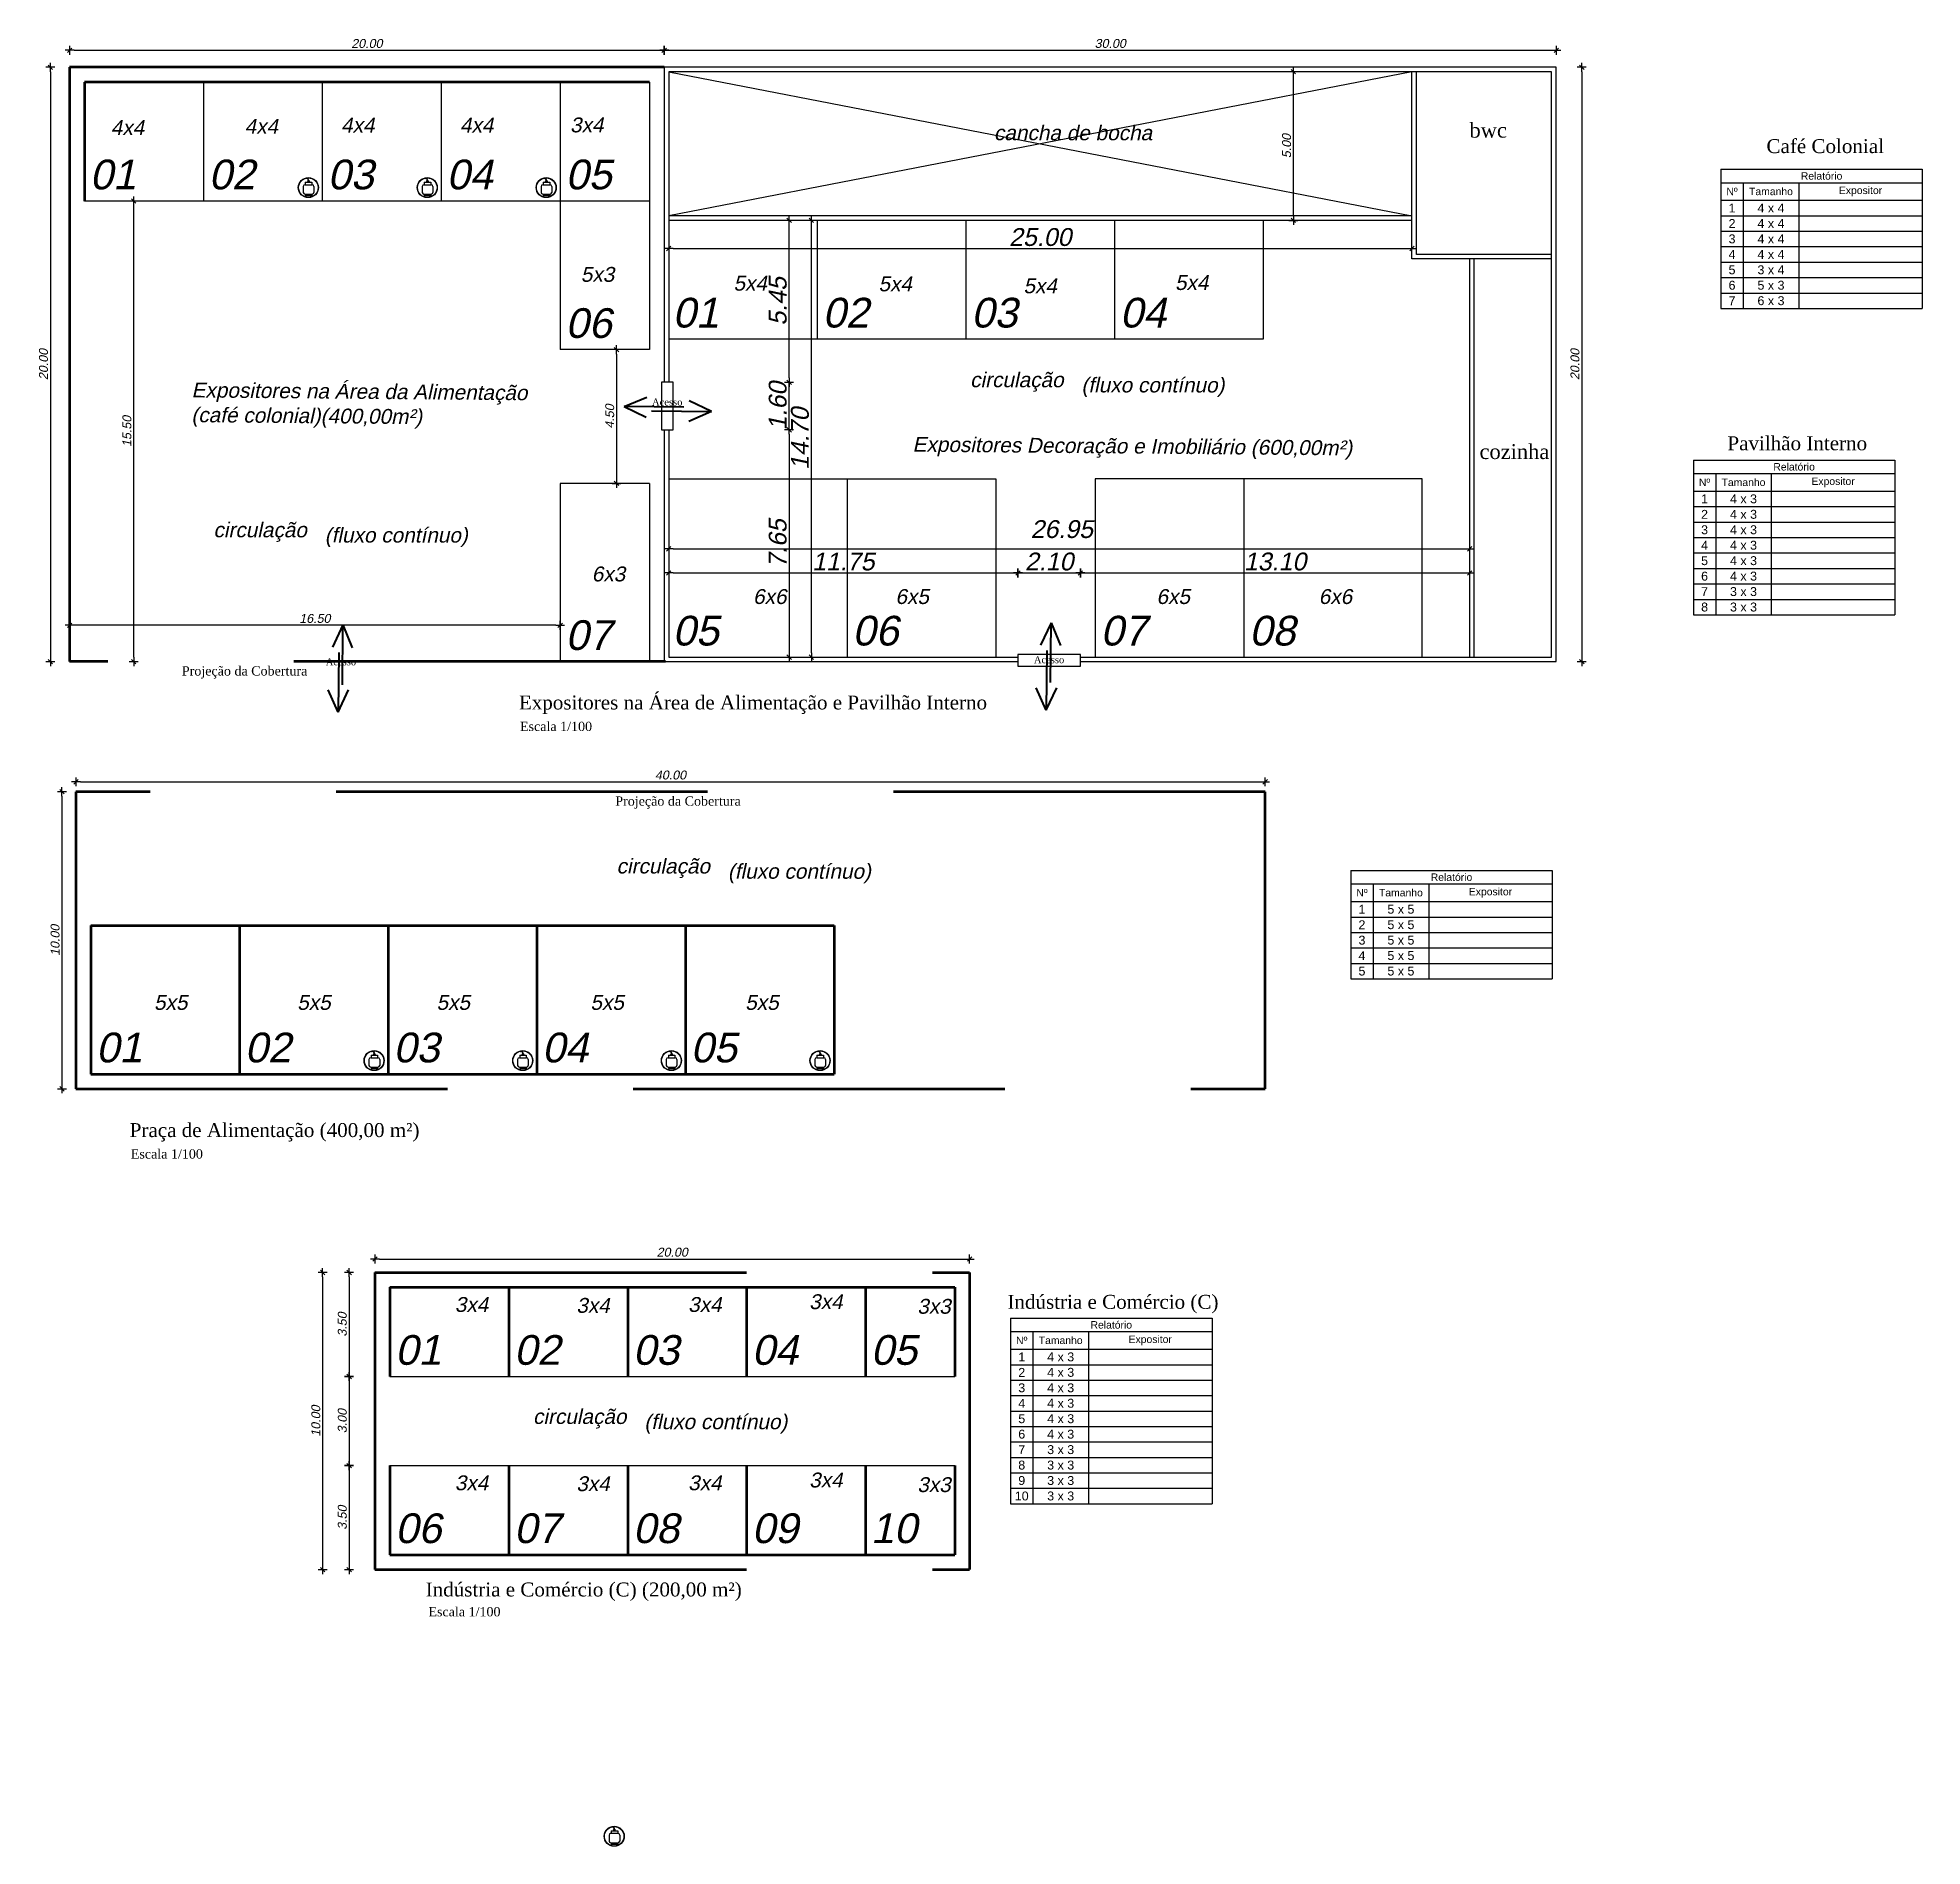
# Model space of a CAD drawing. Header units: metres. Extents: x 2113 to 5678, y -2764 to 956.
# Drawn here: x 3960 to 4023.4, y 202 to 262.8 of the extents above; entities that cross this region are included whole.
import ezdxf

# ---------------------------------------------------------------- set-up
doc = ezdxf.new("R2010")
doc.units = ezdxf.units.M
doc.header["$MEASUREMENT"] = 0
doc.linetypes.add('DASHED2', pattern=[0.375, 0.25, -0.125])
for name, color, linetype in [('COTASOK', 1, 'Continuous'), ('HACHURAS', 8, 'Continuous'), ('PAREDE', 7, 'Continuous'), ('TELHADO', 6, 'Continuous')]:
    doc.layers.add(name, color=color, linetype=linetype)
doc.styles.add('JEF', font='times.ttf', dxfattribs={"height": 0.3})
doc.styles.add('ROMANS', font='romans.shx')
doc.styles.get("Standard").update_dxf_attribs({"font": 'arial.ttf'})
doc.styles.add('util2000', font='arial.ttf', dxfattribs={"oblique": 12.000028})
doc.dimstyles.new('int_1-50_m_MS_50', dxfattribs={"dimscale": 0.05, "dimtxt": 3, "dimasz": 1.5, "dimexe": 1, "dimexo": 0, "dimgap": 0.75, "dimtad": 1, "dimzin": 1, "dimdsep": 46, "dimtxsty": 'util2000', "dimblk": '_U2_SETA01', "dimcen": 1.5, "dimse1": 1, "dimse2": 1, "dimclrd": 1, "dimclre": 1, "dimclrt": 1, "dimazin": 3, "dimtfac": 1, "dimtix": 1, "dimtmove": 1, "dimatfit": 3, "dimldrblk": '_U2_SETA02', "dimfxl": 1, "dimtzin": 12, "dimarcsym": 0})

msp = doc.modelspace()

# ---------------------------------------------------------------- texts
at = {"layer": 'COTASOK', "style": 'JEF'}
for s, p in [('Café Colonial', (4018.168, 258.961)), ('Pavilhão Interno', (4016.854, 248.962)), ('Expositores na Área de Alimentação e Pavilhão Interno', (3976.203, 240.239)), ('Praça de Alimentação (400,00 m²)', (3963.112, 225.851)), ('Indústria e Comércio (C) ', (3992.636, 220.071)), ('Indústria e Comércio (C) (200,00 m²)', (3973.066, 210.392))]:
    msp.add_text(s, height=0.46875, dxfattribs=at).set_placement(p)
at = {"layer": 'COTASOK', "attachment_point": 1, "style": 'JEF'}
for s, insert, char_height, width in [('Acesso', (3980.681, 250.701), 0.2344, 1.19172), ('Projeção da Cobertura', (3964.866, 241.693), 0.3125, 11.83437), ('Acesso', (3969.706, 241.96), 0.2344, 1.19172), ('Acesso', (3993.525, 242.03), 0.2344, 1.19172), ('Escala 1/100', (3976.24, 239.826), 0.3125, 11.83437), ('Projeção da Cobertura', (3979.445, 237.314), 0.3125, 11.83437), ('Escala 1/100', (3963.149, 225.439), 0.3125, 11.83437), ('Escala 1/100', (3973.16, 210.035), 0.3125, 11.83437), ('Escala 1/100', (3973.16, 210.035), 0.3125, 11.83437)]:
    msp.add_mtext(s, dxfattribs=dict(at, insert=insert, char_height=char_height, width=width))
at = {"layer": 'PAREDE', "color": 1, "attachment_point": 7, "rotation": 359.96781, "style": 'util2000'}
for s, insert, char_height in [('{\\f@Arial Unicode MS|b0|i0|c0|p34;\\C256;4x4}', (3962.474, 259.57), 0.5), ('{\\f@Arial Unicode MS|b0|i0|c0|p34;\\C256;4x4}', (3966.977, 259.611), 0.5), ('{\\f@Arial Unicode MS|b0|i0|c0|p34;\\C256;4x4}', (3970.22, 259.652), 0.5), ('{\\f@Arial Unicode MS|b0|i0|c0|p34;\\C256;4x4}', (3974.22, 259.652), 0.5), ('{\\f@Arial Unicode MS|b0|i0|c0|p34;\\C256;3x4}', (3977.923, 259.652), 0.5), ('{\\f@Arial Unicode MS|b0|i0|c0|p34;\\C256;cancha de bocha}', (3992.182, 259.387), 0.5), ('{\\f@Arial Unicode MS|b0|i0|c0|p34;\\C256;\\P\\H1.4286x;01}', (3961.77, 257.727), 0.7), ('{\\f@Arial Unicode MS|b0|i0|c0|p34;\\C256;\\P\\H1.4286x;02}', (3965.77, 257.727), 0.7), ('{\\f@Arial Unicode MS|b0|i0|c0|p34;\\C256;\\P\\H1.4286x;03}', (3969.77, 257.727), 0.7), ('{\\f@Arial Unicode MS|b0|i0|c0|p34;\\C256;\\P\\H1.4286x;04}', (3973.77, 257.727), 0.7), ('{\\f@Arial Unicode MS|b0|i0|c0|p34;\\C256;\\P\\H1.4286x;05}', (3977.77, 257.727), 0.7), ('{\\f@Arial Unicode MS|b0|i0|c0|p34;\\C256;5x3}', (3978.284, 254.622), 0.5), ('{\\f@Arial Unicode MS|b0|i0|c0|p34;\\C256;5x4}', (3998.27, 254.347), 0.5), ('{\\f@Arial Unicode MS|b0|i0|c0|p34;\\C256;5x4}', (3983.42, 254.325), 0.5), ('{\\f@Arial Unicode MS|b0|i0|c0|p34;\\C256;5x4}', (3988.297, 254.303), 0.5), ('{\\f@Arial Unicode MS|b0|i0|c0|p34;\\C256;5x4}', (3993.174, 254.237), 0.5), ('{\\f@Arial Unicode MS|b0|i0|c0|p34;\\C256;\\P\\H1.4286x;06}', (3977.77, 252.727), 0.7), ('{\\f@Arial Unicode MS|b0|i0|c0|p34;\\C256;\\P\\H1.4286x;01}', (3981.375, 253.077), 0.7), ('{\\f@Arial Unicode MS|b0|i0|c0|p34;\\C256;\\P\\H1.4286x;02}', (3986.42, 253.077), 0.7), ('{\\f@Arial Unicode MS|b0|i0|c0|p34;\\C256;\\P\\H1.4286x;03}', (3991.42, 253.077), 0.7), ('{\\f@Arial Unicode MS|b0|i0|c0|p34;\\C256;\\P\\H1.4286x;04}', (3996.42, 253.077), 0.7), ('{\\f@Arial Unicode MS|b0|i0|c0|p34;\\C256;circulação}', (3991.38, 250.929), 0.5), ('{\\f@Arial Unicode MS|b0|i0|c0|p34;\\C256;circulação}', (3991.38, 250.929), 0.5), ('{\\f@Arial Unicode MS|b0|i0|c0|p34;\\C256;(fluxo contínuo)}', (3995.122, 250.757), 0.5), ('{\\f@Arial Unicode MS|b0|i0|c0|p34;\\C256;(fluxo contínuo)}', (3995.122, 250.757), 0.5), ('{\\f@Arial Unicode MS|b0|i0|c0|p34;\\C256;circulação}', (3965.927, 245.879), 0.5), ('{\\f@Arial Unicode MS|b0|i0|c0|p34;\\C256;(fluxo contínuo)}', (3969.67, 245.707), 0.5), ('{\\f@Arial Unicode MS|b0|i0|c0|p34;\\C256;6x3}', (3978.652, 244.542), 0.5), ('{\\f@Arial Unicode MS|b0|i0|c0|p34;\\C256;6x6}', (3984.078, 243.781), 0.5), ('{\\f@Arial Unicode MS|b0|i0|c0|p34;\\C256;6x5}', (3988.867, 243.781), 0.5), ('{\\f@Arial Unicode MS|b0|i0|c0|p34;\\C256;6x5}', (3997.648, 243.781), 0.5), ('{\\f@Arial Unicode MS|b0|i0|c0|p34;\\C256;6x6}', (4003.104, 243.781), 0.5), ('{\\f@Arial Unicode MS|b0|i0|c0|p34;\\C256;\\P\\H1.4286x;07}', (3977.77, 242.227), 0.7), ('{\\f@Arial Unicode MS|b0|i0|c0|p34;\\C256;\\P\\H1.4286x;05}', (3981.375, 242.377), 0.7), ('{\\f@Arial Unicode MS|b0|i0|c0|p34;\\C256;\\P\\H1.4286x;06}', (3987.42, 242.377), 0.7), ('{\\f@Arial Unicode MS|b0|i0|c0|p34;\\C256;\\P\\H1.4286x;07}', (3995.77, 242.377), 0.7), ('{\\f@Arial Unicode MS|b0|i0|c0|p34;\\C256;\\P\\H1.4286x;08}', (4000.77, 242.377), 0.7), ('{\\f@Arial Unicode MS|b0|i0|c0|p34;\\C256;circulação}', (3979.487, 234.566), 0.5), ('{\\f@Arial Unicode MS|b0|i0|c0|p34;\\C256;circulação}', (3979.487, 234.566), 0.5), ('{\\f@Arial Unicode MS|b0|i0|c0|p34;\\C256;(fluxo contínuo)}', (3983.23, 234.394), 0.5), ('{\\f@Arial Unicode MS|b0|i0|c0|p34;\\C256;(fluxo contínuo)}', (3983.23, 234.394), 0.5), ('{\\f@Arial Unicode MS|b0|i0|c0|p34;\\C256;5x5}', (3963.928, 230.123), 0.5), ('{\\f@Arial Unicode MS|b0|i0|c0|p34;\\C256;5x5}', (3968.744, 230.123), 0.5), ('{\\f@Arial Unicode MS|b0|i0|c0|p34;\\C256;5x5}', (3973.431, 230.123), 0.5), ('{\\f@Arial Unicode MS|b0|i0|c0|p34;\\C256;5x5}', (3978.606, 230.123), 0.5), ('{\\f@Arial Unicode MS|b0|i0|c0|p34;\\C256;5x5}', (3983.813, 230.123), 0.5), ('{\\f@Arial Unicode MS|b0|i0|c0|p34;\\C256;\\P\\H1.4286x;01}', (3961.981, 228.35), 0.7), ('{\\f@Arial Unicode MS|b0|i0|c0|p34;\\C256;\\P\\H1.4286x;02}', (3966.981, 228.35), 0.7), ('{\\f@Arial Unicode MS|b0|i0|c0|p34;\\C256;\\P\\H1.4286x;03}', (3971.981, 228.35), 0.7), ('{\\f@Arial Unicode MS|b0|i0|c0|p34;\\C256;\\P\\H1.4286x;04}', (3976.981, 228.35), 0.7), ('{\\f@Arial Unicode MS|b0|i0|c0|p34;\\C256;\\P\\H1.4286x;05}', (3981.981, 228.35), 0.7), ('{\\f@Arial Unicode MS|b0|i0|c0|p34;\\C256;3x4}', (3974.048, 219.959), 0.5), ('{\\f@Arial Unicode MS|b0|i0|c0|p34;\\C256;3x4}', (3978.133, 219.929), 0.5), ('{\\f@Arial Unicode MS|b0|i0|c0|p34;\\C256;3x4}', (3981.896, 219.959), 0.5), ('{\\f@Arial Unicode MS|b0|i0|c0|p34;\\C256;3x4}', (3985.966, 220.053), 0.5), ('{\\f@Arial Unicode MS|b0|i0|c0|p34;\\C256;3x3}', (3989.602, 219.898), 0.5), ('{\\f@Arial Unicode MS|b0|i0|c0|p34;\\C256;\\P\\H1.4286x;01}', (3972.041, 218.173), 0.7), ('{\\f@Arial Unicode MS|b0|i0|c0|p34;\\C256;\\P\\H1.4286x;02}', (3976.041, 218.173), 0.7), ('{\\f@Arial Unicode MS|b0|i0|c0|p34;\\C256;\\P\\H1.4286x;03}', (3980.041, 218.173), 0.7), ('{\\f@Arial Unicode MS|b0|i0|c0|p34;\\C256;\\P\\H1.4286x;04}', (3984.041, 218.173), 0.7), ('{\\f@Arial Unicode MS|b0|i0|c0|p34;\\C256;\\P\\H1.4286x;05}', (3988.041, 218.173), 0.7), ('{\\f@Arial Unicode MS|b0|i0|c0|p34;\\C256;circulação}', (3976.677, 216.043), 0.5), ('{\\f@Arial Unicode MS|b0|i0|c0|p34;\\C256;circulação}', (3976.677, 216.043), 0.5), ('{\\f@Arial Unicode MS|b0|i0|c0|p34;\\C256;(fluxo contínuo)}', (3980.42, 215.871), 0.5), ('{\\f@Arial Unicode MS|b0|i0|c0|p34;\\C256;(fluxo contínuo)}', (3980.42, 215.871), 0.5), ('{\\f@Arial Unicode MS|b0|i0|c0|p34;\\C256;3x4}', (3974.048, 213.959), 0.5), ('{\\f@Arial Unicode MS|b0|i0|c0|p34;\\C256;3x4}', (3978.133, 213.929), 0.5), ('{\\f@Arial Unicode MS|b0|i0|c0|p34;\\C256;3x4}', (3981.896, 213.959), 0.5), ('{\\f@Arial Unicode MS|b0|i0|c0|p34;\\C256;3x4}', (3985.966, 214.053), 0.5), ('{\\f@Arial Unicode MS|b0|i0|c0|p34;\\C256;3x3}', (3989.602, 213.898), 0.5), ('{\\f@Arial Unicode MS|b0|i0|c0|p34;\\C256;\\P\\H1.4286x;06}', (3972.041, 212.173), 0.7), ('{\\f@Arial Unicode MS|b0|i0|c0|p34;\\C256;\\P\\H1.4286x;07}', (3976.041, 212.173), 0.7), ('{\\f@Arial Unicode MS|b0|i0|c0|p34;\\C256;\\P\\H1.4286x;08}', (3980.041, 212.173), 0.7), ('{\\f@Arial Unicode MS|b0|i0|c0|p34;\\C256;\\P\\H1.4286x;09}', (3984.041, 212.173), 0.7), ('{\\f@Arial Unicode MS|b0|i0|c0|p34;\\C256;\\P\\H1.4286x;10}', (3988.041, 212.173), 0.7)]:
    msp.add_mtext(s, dxfattribs=dict(at, insert=insert, char_height=char_height))
at = {"layer": 'PAREDE', "char_height": 0.5, "width": 1.28891, "attachment_point": 1, "rotation": 0, "style": 'ROMANS'}
for s, insert in [('{\\fTimes New Roman|b0|i0|c0|p18;bwc}', (4008.178, 259.981)), ('{\\fTimes New Roman|b0|i0|c0|p18;bwc}', (4008.178, 259.981)), ('{\\fTimes New Roman|b0|i0|c0|p18;cozinha}', (4008.515, 249.166))]:
    msp.add_mtext(s, dxfattribs=dict(at, insert=insert))
at = {"layer": 'PAREDE', "color": 1, "char_height": 0.5, "width": 21.69435, "attachment_point": 7, "rotation": 359.5118, "style": 'util2000'}
for s, insert in [('{\\f@Arial Unicode MS|b0|i0|c0|p34;\\C256;Expositores na Área da Alimentação\\P(café colonial)(400,00m²)}', (3965.182, 249.756)), ('{\\f@Arial Unicode MS|b0|i0|c0|p34;\\C256;Expositores Decoração e Imobiliário (600,00m²)}', (3989.441, 248.76))]:
    msp.add_mtext(s, dxfattribs=dict(at, insert=insert))

# ---------------------------------------------------------------- blocks, each defined once
blk = doc.blocks.new('_U2_SETA01')
at = {"color": 0}
for p, q in [((-1, 0), (1, 0)), ((0, -1), (0, 1))]:
    blk.add_line(p, q, dxfattribs=at)
blk.add_line((-0.5, -0.5), (0.5, 0.5))
blk = doc.blocks.new('*D290')
at = {"layer": 'Defpoints', "color": 0, "ltscale": 0.3, "transparency": 16777216}
for p in [(3961.091, 261.848), (3981.091, 262.419), (3981.091, 261.886)]:
    blk.add_point(p, dxfattribs=at)
at = {"layer": 'PAREDE', "color": 1, "lineweight": -2, "ltscale": 0.3, "transparency": 16777216}
blk.add_line((3961.241, 262.419), (3980.941, 262.419), dxfattribs=at)
at = {"layer": 'PAREDE', "color": 1, "lineweight": -2, "ltscale": 0.3, "transparency": 16777216, "xscale": 0.15, "yscale": 0.15, "zscale": 0.15, "rotation": 180}
blk.add_blockref('_U2_SETA01', (3961.091, 262.419), dxfattribs=at)
at = {"layer": 'PAREDE', "color": 1, "lineweight": -2, "ltscale": 0.3, "transparency": 16777216, "xscale": 0.15, "yscale": 0.15, "zscale": 0.15}
blk.add_blockref('_U2_SETA01', (3981.091, 262.419), dxfattribs=at)
at = {"layer": 'PAREDE', "color": 1, "ltscale": 0.3, "transparency": 16777216, "insert": (3971.091, 262.647), "char_height": 0.3, "attachment_point": 5, "style": 'util2000'}
blk.add_mtext('20.00', dxfattribs=at)
blk = doc.blocks.new('_U2_SETA02')
blk.add_solid([(-1, -0.17), (0, 0), (-1, 0.17)])
blk = doc.blocks.new('*D291')
at = {"layer": 'Defpoints', "color": 0, "ltscale": 0.3, "transparency": 16777216}
for p in [(3961.091, 261.848), (3960.442, 241.848), (3961.091, 241.848)]:
    blk.add_point(p, dxfattribs=at)
at = {"layer": 'PAREDE', "color": 1, "lineweight": -2, "ltscale": 0.3, "transparency": 16777216}
blk.add_line((3960.442, 261.698), (3960.442, 241.998), dxfattribs=at)
at = {"layer": 'PAREDE', "color": 1, "lineweight": -2, "ltscale": 0.3, "transparency": 16777216, "xscale": 0.15, "yscale": 0.15, "zscale": 0.15}
for p, rotation in [((3960.442, 261.848), 90), ((3960.442, 241.848), 270)]:
    blk.add_blockref('_U2_SETA01', p, dxfattribs=dict(at, rotation=rotation))
at = {"layer": 'PAREDE', "color": 1, "ltscale": 0.3, "transparency": 16777216, "insert": (3960.213, 251.848), "char_height": 0.3, "attachment_point": 5, "rotation": 90, "style": 'util2000'}
blk.add_mtext('20.00', dxfattribs=at)
blk = doc.blocks.new('*D292')
at = {"layer": 'Defpoints', "color": 0, "ltscale": 0.3, "transparency": 16777216}
for p in [(3981.091, 261.848), (4011.1, 262.419), (4011.1, 261.848)]:
    blk.add_point(p, dxfattribs=at)
at = {"layer": 'PAREDE', "color": 1, "lineweight": -2, "ltscale": 0.3, "transparency": 16777216}
blk.add_line((3981.241, 262.419), (4010.95, 262.419), dxfattribs=at)
at = {"layer": 'PAREDE', "color": 1, "lineweight": -2, "ltscale": 0.3, "transparency": 16777216, "xscale": 0.15, "yscale": 0.15, "zscale": 0.15, "rotation": 180}
blk.add_blockref('_U2_SETA01', (3981.091, 262.419), dxfattribs=at)
at = {"layer": 'PAREDE', "color": 1, "lineweight": -2, "ltscale": 0.3, "transparency": 16777216, "xscale": 0.15, "yscale": 0.15, "zscale": 0.15}
blk.add_blockref('_U2_SETA01', (4011.1, 262.419), dxfattribs=at)
at = {"layer": 'PAREDE', "color": 1, "ltscale": 0.3, "transparency": 16777216, "insert": (3996.095, 262.648), "char_height": 0.3, "attachment_point": 5, "style": 'util2000'}
blk.add_mtext('30.00', dxfattribs=at)
blk = doc.blocks.new('*D278')
at = {"layer": 'Defpoints', "color": 0, "ltscale": 0.3, "transparency": 16777216}
for p in [(3961.091, 243.071), (3961.091, 243.071), (3977.591, 243.071)]:
    blk.add_point(p, dxfattribs=at)
at = {"layer": 'PAREDE', "color": 1, "lineweight": -2, "ltscale": 0.3, "transparency": 16777216}
blk.add_line((3977.441, 243.071), (3961.241, 243.071), dxfattribs=at)
at = {"layer": 'PAREDE', "color": 1, "lineweight": -2, "ltscale": 0.3, "transparency": 16777216, "xscale": 0.15, "yscale": 0.15, "zscale": 0.15, "rotation": 180}
blk.add_blockref('_U2_SETA01', (3961.091, 243.071), dxfattribs=at)
at = {"layer": 'PAREDE', "color": 1, "lineweight": -2, "ltscale": 0.3, "transparency": 16777216, "xscale": 0.15, "yscale": 0.15, "zscale": 0.15}
blk.add_blockref('_U2_SETA01', (3977.591, 243.071), dxfattribs=at)
at = {"layer": 'PAREDE', "color": 1, "ltscale": 0.3, "transparency": 16777216, "insert": (3969.341, 243.3), "char_height": 0.3, "attachment_point": 5, "style": 'util2000'}
blk.add_mtext('16.50', dxfattribs=at)
blk = doc.blocks.new('*D293')
at = {"layer": 'Defpoints', "color": 0, "ltscale": 0.3, "transparency": 16777216}
for p in [(3979.091, 252.348), (3979.091, 247.848), (3979.487, 247.848)]:
    blk.add_point(p, dxfattribs=at)
at = {"layer": 'PAREDE', "color": 1, "lineweight": -2, "ltscale": 0.3, "transparency": 16777216}
blk.add_line((3979.487, 252.198), (3979.487, 247.998), dxfattribs=at)
at = {"layer": 'PAREDE', "color": 1, "lineweight": -2, "ltscale": 0.3, "transparency": 16777216, "xscale": 0.15, "yscale": 0.15, "zscale": 0.15}
for p, rotation in [((3979.487, 252.348), 90), ((3979.487, 247.848), 270)]:
    blk.add_blockref('_U2_SETA01', p, dxfattribs=dict(at, rotation=rotation))
at = {"layer": 'PAREDE', "color": 1, "ltscale": 0.3, "transparency": 16777216, "insert": (3979.259, 250.098), "char_height": 0.3, "attachment_point": 5, "rotation": 90, "style": 'util2000'}
blk.add_mtext('4.50', dxfattribs=at)
blk = doc.blocks.new('*D279')
at = {"layer": 'Defpoints', "color": 0, "ltscale": 0.3, "transparency": 16777216}
for p in [(4011.1, 261.848), (4011.127, 241.848), (4011.955, 241.848)]:
    blk.add_point(p, dxfattribs=at)
at = {"layer": 'PAREDE', "color": 1, "lineweight": -2, "ltscale": 0.3, "transparency": 16777216}
blk.add_line((4011.955, 261.698), (4011.955, 241.998), dxfattribs=at)
at = {"layer": 'PAREDE', "color": 1, "lineweight": -2, "ltscale": 0.3, "transparency": 16777216, "xscale": 0.15, "yscale": 0.15, "zscale": 0.15}
for p, rotation in [((4011.955, 261.848), 90), ((4011.955, 241.848), 270)]:
    blk.add_blockref('_U2_SETA01', p, dxfattribs=dict(at, rotation=rotation))
at = {"layer": 'PAREDE', "color": 1, "ltscale": 0.3, "transparency": 16777216, "insert": (4011.727, 251.848), "char_height": 0.3, "attachment_point": 5, "rotation": 90, "style": 'util2000'}
blk.add_mtext('20.00', dxfattribs=at)
blk = doc.blocks.new('*D294')
at = {"layer": 'Defpoints', "color": 0, "ltscale": 0.3, "transparency": 16777216}
for p in [(4002.255, 261.698), (4002.715, 261.698), (4002.715, 256.698)]:
    blk.add_point(p, dxfattribs=at)
at = {"layer": 'PAREDE', "color": 1, "lineweight": -2, "ltscale": 0.3, "transparency": 16777216}
blk.add_line((4002.255, 256.848), (4002.255, 261.548), dxfattribs=at)
at = {"layer": 'PAREDE', "color": 1, "lineweight": -2, "ltscale": 0.3, "transparency": 16777216, "xscale": 0.15, "yscale": 0.15, "zscale": 0.15}
for p, rotation in [((4002.255, 261.698), 90), ((4002.255, 256.698), 270)]:
    blk.add_blockref('_U2_SETA01', p, dxfattribs=dict(at, rotation=rotation))
at = {"layer": 'PAREDE', "color": 1, "ltscale": 0.3, "transparency": 16777216, "insert": (4002.026, 259.198), "char_height": 0.3, "attachment_point": 5, "rotation": 90, "style": 'util2000'}
blk.add_mtext('5.00', dxfattribs=at)
blk = doc.blocks.new('*D280')
at = {"layer": 'Defpoints', "color": 0, "ltscale": 0.3, "transparency": 16777216}
for p in [(3984.411, 249.648), (3984.256, 241.998), (3985.292, 241.998)]:
    blk.add_point(p, dxfattribs=at)
at = {"layer": 'PAREDE', "color": 1, "lineweight": -2, "ltscale": 0.3, "transparency": 16777216}
blk.add_line((3985.292, 249.498), (3985.292, 242.148), dxfattribs=at)
at = {"layer": 'PAREDE', "color": 1, "lineweight": -2, "ltscale": 0.3, "transparency": 16777216, "xscale": 0.15, "yscale": 0.15, "zscale": 0.15}
for p, rotation in [((3985.292, 249.648), 90), ((3985.292, 241.998), 270)]:
    blk.add_blockref('_U2_SETA01', p, dxfattribs=dict(at, rotation=rotation))
at = {"layer": 'PAREDE', "color": 1, "ltscale": 0.3, "transparency": 16777216, "insert": (3984.911, 245.823), "char_height": 0.3, "attachment_point": 5, "rotation": 90, "style": 'util2000'}
blk.add_mtext('{\\H2x;7.65}', dxfattribs=at)
blk = doc.blocks.new('*D281')
at = {"layer": 'Defpoints', "color": 0, "ltscale": 0.3, "transparency": 16777216}
for p in [(3984.411, 251.248), (3985.292, 251.248), (3984.411, 249.648)]:
    blk.add_point(p, dxfattribs=at)
at = {"layer": 'PAREDE', "color": 1, "lineweight": -2, "ltscale": 0.3, "transparency": 16777216}
for p, q in [((3985.292, 251.398), (3985.292, 251.548)), ((3985.292, 249.648), (3985.292, 251.248)), ((3985.292, 249.498), (3985.292, 249.348))]:
    blk.add_line(p, q, dxfattribs=at)
at = {"layer": 'PAREDE', "color": 1, "lineweight": -2, "ltscale": 0.3, "transparency": 16777216, "xscale": 0.15, "yscale": 0.15, "zscale": 0.15}
for p, rotation in [((3985.292, 251.248), 270), ((3985.292, 249.648), 90)]:
    blk.add_blockref('_U2_SETA01', p, dxfattribs=dict(at, rotation=rotation))
at = {"layer": 'PAREDE', "color": 1, "ltscale": 0.3, "transparency": 16777216, "insert": (3984.911, 250.448), "char_height": 0.3, "attachment_point": 5, "rotation": 90, "style": 'util2000'}
blk.add_mtext('{\\H2x;1.60}', dxfattribs=at)
blk = doc.blocks.new('*D282')
at = {"layer": 'Defpoints', "color": 0, "ltscale": 0.3, "transparency": 16777216}
for p in [(3984.411, 256.698), (3985.292, 256.698), (3984.411, 251.248)]:
    blk.add_point(p, dxfattribs=at)
at = {"layer": 'PAREDE', "color": 1, "lineweight": -2, "ltscale": 0.3, "transparency": 16777216}
blk.add_line((3985.292, 251.398), (3985.292, 256.548), dxfattribs=at)
at = {"layer": 'PAREDE', "color": 1, "lineweight": -2, "ltscale": 0.3, "transparency": 16777216, "xscale": 0.15, "yscale": 0.15, "zscale": 0.15}
for p, rotation in [((3985.292, 256.698), 90), ((3985.292, 251.248), 270)]:
    blk.add_blockref('_U2_SETA01', p, dxfattribs=dict(at, rotation=rotation))
at = {"layer": 'PAREDE', "color": 1, "ltscale": 0.3, "transparency": 16777216, "insert": (3984.912, 253.973), "char_height": 0.3, "attachment_point": 5, "rotation": 90, "style": 'util2000'}
blk.add_mtext('{\\H2x;5.45}', dxfattribs=at)
blk = doc.blocks.new('*D283')
at = {"layer": 'Defpoints', "color": 0, "ltscale": 0.3, "transparency": 16777216}
for p in [(3992.991, 244.863), (3995.091, 244.863), (3995.091, 244.832)]:
    blk.add_point(p, dxfattribs=at)
at = {"layer": 'PAREDE', "color": 1, "lineweight": -2, "ltscale": 0.3, "transparency": 16777216}
blk.add_line((3993.141, 244.832), (3994.941, 244.832), dxfattribs=at)
at = {"layer": 'PAREDE', "color": 1, "lineweight": -2, "ltscale": 0.3, "transparency": 16777216, "xscale": 0.15, "yscale": 0.15, "zscale": 0.15, "rotation": 180}
blk.add_blockref('_U2_SETA01', (3992.991, 244.832), dxfattribs=at)
at = {"layer": 'PAREDE', "color": 1, "lineweight": -2, "ltscale": 0.3, "transparency": 16777216, "xscale": 0.15, "yscale": 0.15, "zscale": 0.15}
blk.add_blockref('_U2_SETA01', (3995.091, 244.832), dxfattribs=at)
at = {"layer": 'PAREDE', "color": 1, "ltscale": 0.3, "transparency": 16777216, "insert": (3994.041, 245.214), "char_height": 0.3, "attachment_point": 5, "style": 'util2000'}
blk.add_mtext('{\\H2x;2.10}', dxfattribs=at)
blk = doc.blocks.new('*D284')
at = {"layer": 'Defpoints', "color": 0, "ltscale": 0.3, "transparency": 16777216}
for p in [(3986.041, 256.698), (3986.834, 256.698), (3986.834, 241.998)]:
    blk.add_point(p, dxfattribs=at)
at = {"layer": 'PAREDE', "color": 1, "lineweight": -2, "ltscale": 0.3, "transparency": 16777216}
blk.add_line((3986.041, 242.148), (3986.041, 256.548), dxfattribs=at)
at = {"layer": 'PAREDE', "color": 1, "lineweight": -2, "ltscale": 0.3, "transparency": 16777216, "xscale": 0.15, "yscale": 0.15, "zscale": 0.15}
for p, rotation in [((3986.041, 256.698), 90), ((3986.041, 241.998), 270)]:
    blk.add_blockref('_U2_SETA01', p, dxfattribs=dict(at, rotation=rotation))
at = {"layer": 'PAREDE', "color": 1, "ltscale": 0.3, "transparency": 16777216, "insert": (3985.659, 249.348), "char_height": 0.3, "attachment_point": 5, "rotation": 90, "style": 'util2000'}
blk.add_mtext('{\\H2x;14.70}', dxfattribs=at)
blk = doc.blocks.new('*D285')
at = {"layer": 'Defpoints', "color": 0, "ltscale": 0.3, "transparency": 16777216}
for p in [(3981.241, 245.306), (3992.991, 244.832), (3992.991, 242.091)]:
    blk.add_point(p, dxfattribs=at)
at = {"layer": 'PAREDE', "color": 1, "lineweight": -2, "ltscale": 0.3, "transparency": 16777216}
blk.add_line((3981.391, 244.832), (3992.841, 244.832), dxfattribs=at)
at = {"layer": 'PAREDE', "color": 1, "lineweight": -2, "ltscale": 0.3, "transparency": 16777216, "xscale": 0.15, "yscale": 0.15, "zscale": 0.15, "rotation": 180}
blk.add_blockref('_U2_SETA01', (3981.241, 244.832), dxfattribs=at)
at = {"layer": 'PAREDE', "color": 1, "lineweight": -2, "ltscale": 0.3, "transparency": 16777216, "xscale": 0.15, "yscale": 0.15, "zscale": 0.15}
blk.add_blockref('_U2_SETA01', (3992.991, 244.832), dxfattribs=at)
at = {"layer": 'PAREDE', "color": 1, "ltscale": 0.3, "transparency": 16777216, "insert": (3987.116, 245.214), "char_height": 0.3, "attachment_point": 5, "style": 'util2000'}
blk.add_mtext('{\\H2x;11.75}', dxfattribs=at)
blk = doc.blocks.new('*D286')
at = {"layer": 'Defpoints', "color": 0, "ltscale": 0.3, "transparency": 16777216}
for p in [(4008.187, 244.832), (4008.187, 242.649), (3995.091, 242.091)]:
    blk.add_point(p, dxfattribs=at)
at = {"layer": 'PAREDE', "color": 1, "lineweight": -2, "ltscale": 0.3, "transparency": 16777216}
blk.add_line((3995.241, 244.832), (4008.037, 244.832), dxfattribs=at)
at = {"layer": 'PAREDE', "color": 1, "lineweight": -2, "ltscale": 0.3, "transparency": 16777216, "xscale": 0.15, "yscale": 0.15, "zscale": 0.15, "rotation": 180}
blk.add_blockref('_U2_SETA01', (3995.091, 244.832), dxfattribs=at)
at = {"layer": 'PAREDE', "color": 1, "lineweight": -2, "ltscale": 0.3, "transparency": 16777216, "xscale": 0.15, "yscale": 0.15, "zscale": 0.15}
blk.add_blockref('_U2_SETA01', (4008.187, 244.832), dxfattribs=at)
at = {"layer": 'PAREDE', "color": 1, "ltscale": 0.3, "transparency": 16777216, "insert": (4001.639, 245.214), "char_height": 0.3, "attachment_point": 5, "style": 'util2000'}
blk.add_mtext('{\\H2x;13.10}', dxfattribs=at)
blk = doc.blocks.new('*D287')
at = {"layer": 'Defpoints', "color": 0, "ltscale": 0.3, "transparency": 16777216}
for p in [(3981.241, 245.374), (4008.187, 245.643), (4008.187, 245.374)]:
    blk.add_point(p, dxfattribs=at)
at = {"layer": 'PAREDE', "color": 1, "lineweight": -2, "ltscale": 0.3, "transparency": 16777216}
blk.add_line((3981.391, 245.643), (4008.037, 245.643), dxfattribs=at)
at = {"layer": 'PAREDE', "color": 1, "lineweight": -2, "ltscale": 0.3, "transparency": 16777216, "xscale": 0.15, "yscale": 0.15, "zscale": 0.15, "rotation": 180}
blk.add_blockref('_U2_SETA01', (3981.241, 245.643), dxfattribs=at)
at = {"layer": 'PAREDE', "color": 1, "lineweight": -2, "ltscale": 0.3, "transparency": 16777216, "xscale": 0.15, "yscale": 0.15, "zscale": 0.15}
blk.add_blockref('_U2_SETA01', (4008.187, 245.643), dxfattribs=at)
at = {"layer": 'PAREDE', "color": 1, "ltscale": 0.3, "transparency": 16777216, "insert": (3994.464, 246.304), "char_height": 0.3, "attachment_point": 5, "style": 'util2000'}
blk.add_mtext('{\\H2x;26.95}', dxfattribs=at)
blk = doc.blocks.new('*D288')
at = {"layer": 'Defpoints', "color": 0, "ltscale": 0.3, "transparency": 16777216}
for p in [(3981.241, 256.698), (4006.241, 256.698), (4006.241, 255.75)]:
    blk.add_point(p, dxfattribs=at)
at = {"layer": 'PAREDE', "color": 1, "lineweight": -2, "ltscale": 0.3, "transparency": 16777216}
blk.add_line((3981.391, 255.75), (4006.091, 255.75), dxfattribs=at)
at = {"layer": 'PAREDE', "color": 1, "lineweight": -2, "ltscale": 0.3, "transparency": 16777216, "xscale": 0.15, "yscale": 0.15, "zscale": 0.15, "rotation": 180}
blk.add_blockref('_U2_SETA01', (3981.241, 255.75), dxfattribs=at)
at = {"layer": 'PAREDE', "color": 1, "lineweight": -2, "ltscale": 0.3, "transparency": 16777216, "xscale": 0.15, "yscale": 0.15, "zscale": 0.15}
blk.add_blockref('_U2_SETA01', (4006.241, 255.75), dxfattribs=at)
at = {"layer": 'PAREDE', "color": 1, "ltscale": 0.3, "transparency": 16777216, "insert": (3993.741, 256.132), "char_height": 0.3, "attachment_point": 5, "style": 'util2000'}
blk.add_mtext('{\\H2x;25.00}', dxfattribs=at)
blk = doc.blocks.new('*D289')
at = {"layer": 'Defpoints', "color": 0, "ltscale": 0.3, "transparency": 16777216}
for p in [(3963.068, 257.348), (3963.247, 257.348), (3963.068, 241.848)]:
    blk.add_point(p, dxfattribs=at)
at = {"layer": 'PAREDE', "color": 1, "lineweight": -2, "ltscale": 0.3, "transparency": 16777216}
blk.add_line((3963.247, 241.998), (3963.247, 257.198), dxfattribs=at)
at = {"layer": 'PAREDE', "color": 1, "lineweight": -2, "ltscale": 0.3, "transparency": 16777216, "xscale": 0.15, "yscale": 0.15, "zscale": 0.15}
for p, rotation in [((3963.247, 257.348), 90), ((3963.247, 241.848), 270)]:
    blk.add_blockref('_U2_SETA01', p, dxfattribs=dict(at, rotation=rotation))
at = {"layer": 'PAREDE', "color": 1, "ltscale": 0.3, "transparency": 16777216, "insert": (3963.019, 249.598), "char_height": 0.3, "attachment_point": 5, "rotation": 90, "style": 'util2000'}
blk.add_mtext('15.50', dxfattribs=at)
blk = doc.blocks.new('*T305')
at = {"layer": 'PAREDE', "color": 0, "linetype": 'ByBlock', "lineweight": -2, "transparency": 16777216}
for p, q in [((0, 0), (6.776, 0)), ((0, 0), (0, -5.206)), ((6.776, 0), (6.776, -5.206)), ((0, -0.453), (6.776, -0.453)), ((0.752, -0.453), (0.752, -5.206)), ((2.621, -0.453), (2.621, -5.206)), ((0, -1.046), (6.776, -1.046)), ((0, -1.566), (6.776, -1.566)), ((0, -2.086), (6.776, -2.086)), ((0, -2.606), (6.776, -2.606)), ((0, -3.126), (6.776, -3.126)), ((0, -3.646), (6.776, -3.646)), ((0, -4.166), (6.776, -4.166)), ((0, -4.686), (6.776, -4.686)), ((0, -5.206), (6.776, -5.206))]:
    blk.add_line(p, q, dxfattribs=at)
at = {"layer": 'PAREDE', "color": 0, "transparency": 16777216, "attachment_point": 5}
for s, insert, char_height, width in [('Nº ', (0.376, -0.749), 0.25, 0.63213), ('Tamanho', (1.686, -0.749), 0.25, 1.74858), ('Relatório', (3.388, -0.227), 0.25, 6.65645), ('Expositor', (4.699, -0.749), 0.25, 4.03574), ('1', (0.376, -1.306), 0.3, 0.63213), ('4 x 3', (1.686, -1.306), 0.3, 1.74858), ('2', (0.376, -1.826), 0.3, 0.63213), ('4 x 3', (1.686, -1.826), 0.3, 1.74858), ('3', (0.376, -2.346), 0.3, 0.63213), ('4 x 3', (1.686, -2.346), 0.3, 1.74858), ('4', (0.376, -2.866), 0.3, 0.63213), ('4 x 3', (1.686, -2.866), 0.3, 1.74858), ('5', (0.376, -3.386), 0.3, 0.63213), ('6', (0.376, -3.906), 0.3, 0.63213), ('4 x 3', (1.686, -3.386), 0.3, 1.74858), ('4 x 3', (1.686, -3.906), 0.3, 1.74858), ('7', (0.376, -4.426), 0.3, 0.63213), ('3 x 3', (1.686, -4.426), 0.3, 1.74858), ('8', (0.376, -4.946), 0.3, 0.63213), ('3 x 3', (1.686, -4.946), 0.3, 1.74858)]:
    blk.add_mtext(s, dxfattribs=dict(at, insert=insert, char_height=char_height, width=width))
blk = doc.blocks.new('*T306')
at = {"layer": 'PAREDE', "color": 0, "linetype": 'ByBlock', "lineweight": -2, "transparency": 16777216}
for p, q in [((0, 0), (6.776, 0)), ((0, 0), (0, -4.686)), ((6.776, 0), (6.776, -4.686)), ((0, -0.453), (6.776, -0.453)), ((0.752, -0.453), (0.752, -4.686)), ((2.621, -0.453), (2.621, -4.686)), ((0, -1.046), (6.776, -1.046)), ((0, -1.566), (6.776, -1.566)), ((0, -2.086), (6.776, -2.086)), ((0, -2.606), (6.776, -2.606)), ((0, -3.126), (6.776, -3.126)), ((0, -3.646), (6.776, -3.646)), ((0, -4.166), (6.776, -4.166)), ((0, -4.686), (6.776, -4.686))]:
    blk.add_line(p, q, dxfattribs=at)
at = {"layer": 'PAREDE', "color": 0, "transparency": 16777216, "attachment_point": 5}
for s, insert, char_height, width in [('Nº ', (0.376, -0.749), 0.25, 0.63213), ('Tamanho', (1.686, -0.749), 0.25, 1.74858), ('Relatório', (3.388, -0.227), 0.25, 6.65645), ('Expositor', (4.699, -0.749), 0.25, 4.03574), ('1', (0.376, -1.306), 0.3, 0.63213), ('4 x 4', (1.686, -1.306), 0.3, 1.74858), ('2', (0.376, -1.826), 0.3, 0.63213), ('4 x 4', (1.686, -1.826), 0.3, 1.74858), ('3', (0.376, -2.346), 0.3, 0.63213), ('4 x 4', (1.686, -2.346), 0.3, 1.74858), ('4', (0.376, -2.866), 0.3, 0.63213), ('4 x 4', (1.686, -2.866), 0.3, 1.74858), ('5', (0.376, -3.386), 0.3, 0.63213), ('6', (0.376, -3.906), 0.3, 0.63213), ('3 x 4', (1.686, -3.386), 0.3, 1.74858), ('5 x 3', (1.686, -3.906), 0.3, 1.74858), ('7', (0.376, -4.426), 0.3, 0.63213), ('6 x 3', (1.686, -4.426), 0.3, 1.74858)]:
    blk.add_mtext(s, dxfattribs=dict(at, insert=insert, char_height=char_height, width=width))
blk = doc.blocks.new('*D308')
at = {"layer": 'Defpoints', "color": 0, "ltscale": 0.3, "transparency": 16777216}
for p in [(4001.306, 237.803), (4001.306, 237.803), (3961.302, 237.472)]:
    blk.add_point(p, dxfattribs=at)
at = {"layer": 'PAREDE', "color": 1, "lineweight": -2, "ltscale": 0.3, "transparency": 16777216}
blk.add_line((3961.452, 237.803), (4001.156, 237.803), dxfattribs=at)
at = {"layer": 'PAREDE', "color": 1, "lineweight": -2, "ltscale": 0.3, "transparency": 16777216, "xscale": 0.15, "yscale": 0.15, "zscale": 0.15, "rotation": 180}
blk.add_blockref('_U2_SETA01', (3961.302, 237.803), dxfattribs=at)
at = {"layer": 'PAREDE', "color": 1, "lineweight": -2, "ltscale": 0.3, "transparency": 16777216, "xscale": 0.15, "yscale": 0.15, "zscale": 0.15}
blk.add_blockref('_U2_SETA01', (4001.306, 237.803), dxfattribs=at)
at = {"layer": 'PAREDE', "color": 1, "ltscale": 0.3, "transparency": 16777216, "insert": (3981.304, 238.031), "char_height": 0.3, "attachment_point": 5, "style": 'util2000'}
blk.add_mtext('40.00', dxfattribs=at)
blk = doc.blocks.new('*D309')
at = {"layer": 'Defpoints', "color": 0, "ltscale": 0.3, "transparency": 16777216}
for p in [(3961.302, 237.472), (3960.831, 227.472), (3961.302, 227.472)]:
    blk.add_point(p, dxfattribs=at)
at = {"layer": 'PAREDE', "color": 1, "lineweight": -2, "ltscale": 0.3, "transparency": 16777216}
blk.add_line((3960.831, 237.322), (3960.831, 227.622), dxfattribs=at)
at = {"layer": 'PAREDE', "color": 1, "lineweight": -2, "ltscale": 0.3, "transparency": 16777216, "xscale": 0.15, "yscale": 0.15, "zscale": 0.15}
for p, rotation in [((3960.831, 237.472), 90), ((3960.831, 227.472), 270)]:
    blk.add_blockref('_U2_SETA01', p, dxfattribs=dict(at, rotation=rotation))
at = {"layer": 'PAREDE', "color": 1, "ltscale": 0.3, "transparency": 16777216, "insert": (3960.603, 232.472), "char_height": 0.3, "attachment_point": 5, "rotation": 90, "style": 'util2000'}
blk.add_mtext('10.00', dxfattribs=at)
blk = doc.blocks.new('*T307')
at = {"layer": 'PAREDE', "color": 0, "linetype": 'ByBlock', "lineweight": -2, "transparency": 16777216}
for p, q in [((0, 0), (6.776, 0)), ((0, 0), (0, -3.646)), ((6.776, 0), (6.776, -3.646)), ((0, -0.453), (6.776, -0.453)), ((0.752, -0.453), (0.752, -3.646)), ((2.621, -0.453), (2.621, -3.646)), ((0, -1.046), (6.776, -1.046)), ((0, -1.566), (6.776, -1.566)), ((0, -2.086), (6.776, -2.086)), ((0, -2.606), (6.776, -2.606)), ((0, -3.126), (6.776, -3.126)), ((0, -3.646), (6.776, -3.646))]:
    blk.add_line(p, q, dxfattribs=at)
at = {"layer": 'PAREDE', "color": 0, "transparency": 16777216, "attachment_point": 5}
for s, insert, char_height, width in [('Nº ', (0.376, -0.749), 0.25, 0.63213), ('Tamanho', (1.686, -0.749), 0.25, 1.74858), ('Relatório', (3.388, -0.227), 0.25, 6.65645), ('Expositor', (4.699, -0.749), 0.25, 4.03574), ('1', (0.376, -1.306), 0.3, 0.63213), ('5 x 5', (1.686, -1.306), 0.3, 1.74858), ('2', (0.376, -1.826), 0.3, 0.63213), ('5 x 5', (1.686, -1.826), 0.3, 1.74858), ('3', (0.376, -2.346), 0.3, 0.63213), ('5 x 5', (1.686, -2.346), 0.3, 1.74858), ('4', (0.376, -2.866), 0.3, 0.63213), ('5 x 5', (1.686, -2.866), 0.3, 1.74858), ('5', (0.376, -3.386), 0.3, 0.63213), ('5 x 5', (1.686, -3.386), 0.3, 1.74858)]:
    blk.add_mtext(s, dxfattribs=dict(at, insert=insert, char_height=char_height, width=width))
blk = doc.blocks.new('*D320')
at = {"layer": 'Defpoints', "color": 0, "ltscale": 0.3, "transparency": 16777216}
for p in [(3971.362, 221.294), (3991.362, 221.747), (3991.362, 221.294)]:
    blk.add_point(p, dxfattribs=at)
at = {"layer": 'PAREDE', "color": 1, "lineweight": -2, "ltscale": 0.3, "transparency": 16777216}
blk.add_line((3971.512, 221.747), (3991.212, 221.747), dxfattribs=at)
at = {"layer": 'PAREDE', "color": 1, "lineweight": -2, "ltscale": 0.3, "transparency": 16777216, "xscale": 0.15, "yscale": 0.15, "zscale": 0.15, "rotation": 180}
blk.add_blockref('_U2_SETA01', (3971.362, 221.747), dxfattribs=at)
at = {"layer": 'PAREDE', "color": 1, "lineweight": -2, "ltscale": 0.3, "transparency": 16777216, "xscale": 0.15, "yscale": 0.15, "zscale": 0.15}
blk.add_blockref('_U2_SETA01', (3991.362, 221.747), dxfattribs=at)
at = {"layer": 'PAREDE', "color": 1, "ltscale": 0.3, "transparency": 16777216, "insert": (3981.362, 221.975), "char_height": 0.3, "attachment_point": 5, "style": 'util2000'}
blk.add_mtext('20.00', dxfattribs=at)
blk = doc.blocks.new('*D310')
at = {"layer": 'Defpoints', "color": 0, "ltscale": 0.3, "transparency": 16777216}
for p in [(3971.341, 221.294), (3969.601, 211.294), (3971.689, 211.294)]:
    blk.add_point(p, dxfattribs=at)
at = {"layer": 'PAREDE', "color": 1, "lineweight": -2, "ltscale": 0.3, "transparency": 16777216}
blk.add_line((3969.601, 221.144), (3969.601, 211.444), dxfattribs=at)
at = {"layer": 'PAREDE', "color": 1, "lineweight": -2, "ltscale": 0.3, "transparency": 16777216, "xscale": 0.15, "yscale": 0.15, "zscale": 0.15}
for p, rotation in [((3969.601, 221.294), 90), ((3969.601, 211.294), 270)]:
    blk.add_blockref('_U2_SETA01', p, dxfattribs=dict(at, rotation=rotation))
at = {"layer": 'PAREDE', "color": 1, "ltscale": 0.3, "transparency": 16777216, "insert": (3969.373, 216.294), "char_height": 0.3, "attachment_point": 5, "rotation": 90, "style": 'util2000'}
blk.add_mtext('10.00', dxfattribs=at)
blk = doc.blocks.new('*D311')
at = {"layer": 'Defpoints', "color": 0, "ltscale": 0.3, "transparency": 16777216}
for p in [(3971.37, 221.294), (3970.492, 217.794), (3971.22, 217.794)]:
    blk.add_point(p, dxfattribs=at)
at = {"layer": 'PAREDE', "color": 1, "lineweight": -2, "ltscale": 0.3, "transparency": 16777216}
blk.add_line((3970.492, 221.144), (3970.492, 217.944), dxfattribs=at)
at = {"layer": 'PAREDE', "color": 1, "lineweight": -2, "ltscale": 0.3, "transparency": 16777216, "xscale": 0.15, "yscale": 0.15, "zscale": 0.15}
for p, rotation in [((3970.492, 221.294), 90), ((3970.492, 217.794), 270)]:
    blk.add_blockref('_U2_SETA01', p, dxfattribs=dict(at, rotation=rotation))
at = {"layer": 'PAREDE', "color": 1, "ltscale": 0.3, "transparency": 16777216, "insert": (3970.264, 219.544), "char_height": 0.3, "attachment_point": 5, "rotation": 90, "style": 'util2000'}
blk.add_mtext('3.50', dxfattribs=at)
blk = doc.blocks.new('*D312')
at = {"layer": 'Defpoints', "color": 0, "ltscale": 0.3, "transparency": 16777216}
for p in [(3971.22, 217.794), (3970.492, 214.794), (3971.156, 214.794)]:
    blk.add_point(p, dxfattribs=at)
at = {"layer": 'PAREDE', "color": 1, "lineweight": -2, "ltscale": 0.3, "transparency": 16777216}
blk.add_line((3970.492, 217.644), (3970.492, 214.944), dxfattribs=at)
at = {"layer": 'PAREDE', "color": 1, "lineweight": -2, "ltscale": 0.3, "transparency": 16777216, "xscale": 0.15, "yscale": 0.15, "zscale": 0.15}
for p, rotation in [((3970.492, 217.794), 90), ((3970.492, 214.794), 270)]:
    blk.add_blockref('_U2_SETA01', p, dxfattribs=dict(at, rotation=rotation))
at = {"layer": 'PAREDE', "color": 1, "ltscale": 0.3, "transparency": 16777216, "insert": (3970.264, 216.294), "char_height": 0.3, "attachment_point": 5, "rotation": 90, "style": 'util2000'}
blk.add_mtext('3.00', dxfattribs=at)
blk = doc.blocks.new('*D313')
at = {"layer": 'Defpoints', "color": 0, "ltscale": 0.3, "transparency": 16777216}
for p in [(3971.156, 214.794), (3970.492, 211.294), (3971.092, 211.294)]:
    blk.add_point(p, dxfattribs=at)
at = {"layer": 'PAREDE', "color": 1, "lineweight": -2, "ltscale": 0.3, "transparency": 16777216}
blk.add_line((3970.492, 214.644), (3970.492, 211.444), dxfattribs=at)
at = {"layer": 'PAREDE', "color": 1, "lineweight": -2, "ltscale": 0.3, "transparency": 16777216, "xscale": 0.15, "yscale": 0.15, "zscale": 0.15}
for p, rotation in [((3970.492, 214.794), 90), ((3970.492, 211.294), 270)]:
    blk.add_blockref('_U2_SETA01', p, dxfattribs=dict(at, rotation=rotation))
at = {"layer": 'PAREDE', "color": 1, "ltscale": 0.3, "transparency": 16777216, "insert": (3970.264, 213.044), "char_height": 0.3, "attachment_point": 5, "rotation": 90, "style": 'util2000'}
blk.add_mtext('3.50', dxfattribs=at)
blk = doc.blocks.new('*D314')
at = {"layer": 'Defpoints', "color": 0, "ltscale": 0.3, "transparency": 16777216}
for p in [(3971.362, 221.294), (3991.362, 221.747), (3991.362, 221.294)]:
    blk.add_point(p, dxfattribs=at)
at = {"layer": 'PAREDE', "color": 1, "lineweight": -2, "ltscale": 0.3, "transparency": 16777216}
blk.add_line((3971.512, 221.747), (3991.212, 221.747), dxfattribs=at)
at = {"layer": 'PAREDE', "color": 1, "lineweight": -2, "ltscale": 0.3, "transparency": 16777216, "xscale": 0.15, "yscale": 0.15, "zscale": 0.15, "rotation": 180}
blk.add_blockref('_U2_SETA01', (3971.362, 221.747), dxfattribs=at)
at = {"layer": 'PAREDE', "color": 1, "lineweight": -2, "ltscale": 0.3, "transparency": 16777216, "xscale": 0.15, "yscale": 0.15, "zscale": 0.15}
blk.add_blockref('_U2_SETA01', (3991.362, 221.747), dxfattribs=at)
at = {"layer": 'PAREDE', "color": 1, "ltscale": 0.3, "transparency": 16777216, "insert": (3981.362, 221.975), "char_height": 0.3, "attachment_point": 5, "style": 'util2000'}
blk.add_mtext('20.00', dxfattribs=at)
blk = doc.blocks.new('*D315')
at = {"layer": 'Defpoints', "color": 0, "ltscale": 0.3, "transparency": 16777216}
for p in [(3971.341, 221.294), (3969.601, 211.294), (3971.689, 211.294)]:
    blk.add_point(p, dxfattribs=at)
at = {"layer": 'PAREDE', "color": 1, "lineweight": -2, "ltscale": 0.3, "transparency": 16777216}
blk.add_line((3969.601, 221.144), (3969.601, 211.444), dxfattribs=at)
at = {"layer": 'PAREDE', "color": 1, "lineweight": -2, "ltscale": 0.3, "transparency": 16777216, "xscale": 0.15, "yscale": 0.15, "zscale": 0.15}
for p, rotation in [((3969.601, 221.294), 90), ((3969.601, 211.294), 270)]:
    blk.add_blockref('_U2_SETA01', p, dxfattribs=dict(at, rotation=rotation))
at = {"layer": 'PAREDE', "color": 1, "ltscale": 0.3, "transparency": 16777216, "insert": (3969.373, 216.294), "char_height": 0.3, "attachment_point": 5, "rotation": 90, "style": 'util2000'}
blk.add_mtext('10.00', dxfattribs=at)
blk = doc.blocks.new('*D316')
at = {"layer": 'Defpoints', "color": 0, "ltscale": 0.3, "transparency": 16777216}
for p in [(3971.37, 221.294), (3970.492, 217.794), (3971.22, 217.794)]:
    blk.add_point(p, dxfattribs=at)
at = {"layer": 'PAREDE', "color": 1, "lineweight": -2, "ltscale": 0.3, "transparency": 16777216}
blk.add_line((3970.492, 221.144), (3970.492, 217.944), dxfattribs=at)
at = {"layer": 'PAREDE', "color": 1, "lineweight": -2, "ltscale": 0.3, "transparency": 16777216, "xscale": 0.15, "yscale": 0.15, "zscale": 0.15}
for p, rotation in [((3970.492, 221.294), 90), ((3970.492, 217.794), 270)]:
    blk.add_blockref('_U2_SETA01', p, dxfattribs=dict(at, rotation=rotation))
at = {"layer": 'PAREDE', "color": 1, "ltscale": 0.3, "transparency": 16777216, "insert": (3970.264, 219.544), "char_height": 0.3, "attachment_point": 5, "rotation": 90, "style": 'util2000'}
blk.add_mtext('3.50', dxfattribs=at)
blk = doc.blocks.new('*D317')
at = {"layer": 'Defpoints', "color": 0, "ltscale": 0.3, "transparency": 16777216}
for p in [(3971.22, 217.794), (3970.492, 214.794), (3971.156, 214.794)]:
    blk.add_point(p, dxfattribs=at)
at = {"layer": 'PAREDE', "color": 1, "lineweight": -2, "ltscale": 0.3, "transparency": 16777216}
blk.add_line((3970.492, 217.644), (3970.492, 214.944), dxfattribs=at)
at = {"layer": 'PAREDE', "color": 1, "lineweight": -2, "ltscale": 0.3, "transparency": 16777216, "xscale": 0.15, "yscale": 0.15, "zscale": 0.15}
for p, rotation in [((3970.492, 217.794), 90), ((3970.492, 214.794), 270)]:
    blk.add_blockref('_U2_SETA01', p, dxfattribs=dict(at, rotation=rotation))
at = {"layer": 'PAREDE', "color": 1, "ltscale": 0.3, "transparency": 16777216, "insert": (3970.264, 216.294), "char_height": 0.3, "attachment_point": 5, "rotation": 90, "style": 'util2000'}
blk.add_mtext('3.00', dxfattribs=at)
blk = doc.blocks.new('*D318')
at = {"layer": 'Defpoints', "color": 0, "ltscale": 0.3, "transparency": 16777216}
for p in [(3971.156, 214.794), (3970.492, 211.294), (3971.092, 211.294)]:
    blk.add_point(p, dxfattribs=at)
at = {"layer": 'PAREDE', "color": 1, "lineweight": -2, "ltscale": 0.3, "transparency": 16777216}
blk.add_line((3970.492, 214.644), (3970.492, 211.444), dxfattribs=at)
at = {"layer": 'PAREDE', "color": 1, "lineweight": -2, "ltscale": 0.3, "transparency": 16777216, "xscale": 0.15, "yscale": 0.15, "zscale": 0.15}
for p, rotation in [((3970.492, 214.794), 90), ((3970.492, 211.294), 270)]:
    blk.add_blockref('_U2_SETA01', p, dxfattribs=dict(at, rotation=rotation))
at = {"layer": 'PAREDE', "color": 1, "ltscale": 0.3, "transparency": 16777216, "insert": (3970.264, 213.044), "char_height": 0.3, "attachment_point": 5, "rotation": 90, "style": 'util2000'}
blk.add_mtext('3.50', dxfattribs=at)
blk = doc.blocks.new('*T319')
at = {"layer": 'PAREDE', "color": 0, "linetype": 'ByBlock', "lineweight": -2, "transparency": 16777216}
for p, q in [((0, 0), (6.776, 0)), ((0, 0), (0, -6.246)), ((6.776, 0), (6.776, -6.246)), ((0, -0.453), (6.776, -0.453)), ((0.752, -0.453), (0.752, -6.246)), ((2.621, -0.453), (2.621, -6.246)), ((0, -1.046), (6.776, -1.046)), ((0, -1.566), (6.776, -1.566)), ((0, -2.086), (6.776, -2.086)), ((0, -2.606), (6.776, -2.606)), ((0, -3.126), (6.776, -3.126)), ((0, -3.646), (6.776, -3.646)), ((0, -4.166), (6.776, -4.166)), ((0, -4.686), (6.776, -4.686)), ((0, -5.206), (6.776, -5.206)), ((0, -5.726), (6.776, -5.726)), ((0, -6.246), (6.776, -6.246))]:
    blk.add_line(p, q, dxfattribs=at)
at = {"layer": 'PAREDE', "color": 0, "transparency": 16777216, "attachment_point": 5}
for s, insert, char_height, width in [('Nº ', (0.376, -0.749), 0.25, 0.63213), ('Tamanho', (1.686, -0.749), 0.25, 1.74858), ('Relatório', (3.388, -0.227), 0.25, 6.65645), ('Expositor', (4.699, -0.749), 0.25, 4.03574), ('1', (0.376, -1.306), 0.3, 0.63213), ('4 x 3', (1.686, -1.306), 0.3, 1.74858), ('2', (0.376, -1.826), 0.3, 0.63213), ('4 x 3', (1.686, -1.826), 0.3, 1.74858), ('3', (0.376, -2.346), 0.3, 0.63213), ('4 x 3', (1.686, -2.346), 0.3, 1.74858), ('4', (0.376, -2.866), 0.3, 0.63213), ('4 x 3', (1.686, -2.866), 0.3, 1.74858), ('5', (0.376, -3.386), 0.3, 0.63213), ('6', (0.376, -3.906), 0.3, 0.63213), ('4 x 3', (1.686, -3.386), 0.3, 1.74858), ('4 x 3', (1.686, -3.906), 0.3, 1.74858), ('7', (0.376, -4.426), 0.3, 0.63213), ('3 x 3', (1.686, -4.426), 0.3, 1.74858), ('8', (0.376, -4.946), 0.3, 0.63213), ('3 x 3', (1.686, -4.946), 0.3, 1.74858), ('9', (0.376, -5.466), 0.3, 0.63213), ('3 x 3', (1.686, -5.466), 0.3, 1.74858), ('10', (0.376, -5.986), 0.3, 0.63213), ('3 x 3', (1.686, -5.986), 0.3, 1.74858)]:
    blk.add_mtext(s, dxfattribs=dict(at, insert=insert, char_height=char_height, width=width))

# ---------------------------------------------------------------- dimensions: what is measured, and where the dimension line sits
at = {"layer": 'PAREDE', "ltscale": 0.3}
for base, p1, p2, picture, middle in [((3981.091, 262.419), (3961.091, 261.848), (3981.091, 261.886), '*D290', (3971.091, 262.647)), ((3961.091, 243.071), (3977.591, 243.071), (3961.091, 243.071), '*D278', (3969.341, 243.3)), ((4001.306, 237.803), (3961.302, 237.472), (4001.306, 237.803), '*D308', (3981.304, 238.031)), ((3991.362, 221.747), (3971.362, 221.294), (3991.362, 221.294), '*D320', (3981.362, 221.975)), ((3991.362, 221.747), (3971.362, 221.294), (3991.362, 221.294), '*D314', (3981.362, 221.975))]:
    dim = msp.add_linear_dim(base=base, p1=p1, p2=p2, dimstyle='int_1-50_m_MS_50', override={"dimscale": 0.1}, dxfattribs=at)
    dim.commit()
    dim.dimension.update_dxf_attribs({"geometry": picture, "text_midpoint": middle})
for base, p1, p2, text, picture, middle in [((4011.1, 262.419), (3981.091, 261.848), (4011.1, 261.848), '30.00', '*D292', (3996.095, 262.648)), ((4006.241, 255.75), (3981.241, 256.698), (4006.241, 256.698), '{\\H2x;<>}', '*D288', (3993.741, 256.132)), ((3992.991, 244.832), (3981.241, 245.306), (3992.991, 242.091), '{\\H2x;<>}', '*D285', (3987.116, 245.214)), ((3995.091, 244.832), (3992.991, 244.863), (3995.091, 244.863), '{\\H2x;<>}', '*D283', (3994.041, 245.214)), ((4008.187, 244.832), (3995.091, 242.091), (4008.187, 242.649), '{\\H2x;<>}', '*D286', (4001.639, 245.214))]:
    dim = msp.add_linear_dim(base=base, p1=p1, p2=p2, text=text, dimstyle='int_1-50_m_MS_50', override={"dimscale": 0.1}, dxfattribs=at)
    dim.commit()
    dim.dimension.update_dxf_attribs({"geometry": picture, "text_midpoint": middle})
for base, p1, p2, picture, middle in [((3960.442, 241.848), (3961.091, 261.848), (3961.091, 241.848), '*D291', (3960.213, 251.848)), ((4002.255, 261.698), (4002.715, 256.698), (4002.715, 261.698), '*D294', (4002.026, 259.198)), ((4011.955, 241.848), (4011.1, 261.848), (4011.127, 241.848), '*D279', (4011.727, 251.848)), ((3963.247, 257.348), (3963.068, 241.848), (3963.068, 257.348), '*D289', (3963.019, 249.598)), ((3979.487, 247.848), (3979.091, 252.348), (3979.091, 247.848), '*D293', (3979.259, 250.098)), ((3960.831, 227.472), (3961.302, 237.472), (3961.302, 227.472), '*D309', (3960.603, 232.472)), ((3969.601, 211.294), (3971.341, 221.294), (3971.689, 211.294), '*D310', (3969.373, 216.294)), ((3969.601, 211.294), (3971.341, 221.294), (3971.689, 211.294), '*D315', (3969.373, 216.294)), ((3970.492, 217.794), (3971.37, 221.294), (3971.22, 217.794), '*D311', (3970.264, 219.544)), ((3970.492, 217.794), (3971.37, 221.294), (3971.22, 217.794), '*D316', (3970.264, 219.544)), ((3970.492, 214.794), (3971.22, 217.794), (3971.156, 214.794), '*D312', (3970.264, 216.294)), ((3970.492, 214.794), (3971.22, 217.794), (3971.156, 214.794), '*D317', (3970.264, 216.294)), ((3970.492, 211.294), (3971.156, 214.794), (3971.092, 211.294), '*D313', (3970.264, 213.044)), ((3970.492, 211.294), (3971.156, 214.794), (3971.092, 211.294), '*D318', (3970.264, 213.044))]:
    dim = msp.add_linear_dim(base=base, p1=p1, p2=p2, angle=90, dimstyle='int_1-50_m_MS_50', override={"dimscale": 0.1}, dxfattribs=at)
    dim.commit()
    dim.dimension.update_dxf_attribs({"geometry": picture, "text_midpoint": middle})
for base, p1, p2, picture, middle in [((3985.292, 256.698), (3984.411, 251.248), (3984.411, 256.698), '*D282', (3984.912, 253.973)), ((3986.041, 256.698), (3986.834, 241.998), (3986.834, 256.698), '*D284', (3985.659, 249.348)), ((3985.292, 251.248), (3984.411, 249.648), (3984.411, 251.248), '*D281', (3984.911, 250.448)), ((3985.292, 241.998), (3984.411, 249.648), (3984.256, 241.998), '*D280', (3984.911, 245.823))]:
    dim = msp.add_linear_dim(base=base, p1=p1, p2=p2, angle=90, text='{\\H2x;<>}', dimstyle='int_1-50_m_MS_50', override={"dimscale": 0.1}, dxfattribs=at)
    dim.commit()
    dim.dimension.update_dxf_attribs({"geometry": picture, "text_midpoint": middle})
dim = msp.add_linear_dim(base=(4008.187, 245.643), p1=(3981.241, 245.374), p2=(4008.187, 245.374), text='{\\H2x;<>}', dimstyle='int_1-50_m_MS_50', override={"dimscale": 0.1}, dxfattribs=at)
dim.commit()
dim.dimension.update_dxf_attribs({"geometry": '*D287', "text_midpoint": (3994.464, 245.922), "dimtype": 160})

# ---------------------------------------------------------------- linework, layer by layer
for p, q in [((3969.119, 258.054), (3969.122, 258.054)), ((3969.119, 258.044), (3969.119, 258.054)), ((3969.119, 258.044), (3969.125, 258.044)), ((3969.122, 258.054), (3969.122, 258.045)), ((3969.122, 258.045), (3969.125, 258.045)), ((3969.125, 258.039), (3969.125, 258.053)), ((3969.125, 258.053), (3969.133, 258.053)), ((3969.133, 258.039), (3969.133, 258.053)), ((3973.119, 258.054), (3973.122, 258.054)), ((3973.119, 258.044), (3973.119, 258.054)), ((3973.119, 258.044), (3973.125, 258.044)), ((3973.122, 258.054), (3973.122, 258.045)), ((3973.122, 258.045), (3973.125, 258.045)), ((3973.125, 258.039), (3973.125, 258.053)), ((3973.125, 258.053), (3973.133, 258.053)), ((3973.133, 258.039), (3973.133, 258.053)), ((3977.119, 258.054), (3977.122, 258.054)), ((3977.119, 258.044), (3977.119, 258.054)), ((3977.119, 258.044), (3977.125, 258.044)), ((3977.122, 258.054), (3977.122, 258.045)), ((3977.122, 258.045), (3977.125, 258.045)), ((3977.125, 258.039), (3977.125, 258.053)), ((3977.125, 258.053), (3977.133, 258.053)), ((3977.133, 258.039), (3977.133, 258.053)), ((3968.949, 257.838), (3968.949, 257.798)), ((3968.949, 257.798), (3968.949, 257.638)), ((3969.009, 257.898), (3969.249, 257.898)), ((3969.009, 257.578), (3969.249, 257.578)), ((3969.019, 257.978), (3969.019, 257.898)), ((3969.019, 257.978), (3969.239, 257.978)), ((3969.019, 257.578), (3969.239, 257.578)), ((3969.019, 257.578), (3969.019, 257.538)), ((3969.019, 257.538), (3969.239, 257.538)), ((3969.127, 257.978), (3969.127, 257.984)), ((3969.132, 257.978), (3969.132, 257.984)), ((3969.239, 257.978), (3969.239, 257.898)), ((3969.239, 257.578), (3969.239, 257.538)), ((3969.309, 257.838), (3969.309, 257.798)), ((3969.309, 257.798), (3969.309, 257.638)), ((3972.949, 257.838), (3972.949, 257.798)), ((3972.949, 257.798), (3972.949, 257.638)), ((3973.009, 257.898), (3973.249, 257.898)), ((3973.009, 257.578), (3973.249, 257.578)), ((3973.019, 257.978), (3973.019, 257.898)), ((3973.019, 257.978), (3973.239, 257.978)), ((3973.019, 257.578), (3973.239, 257.578)), ((3973.019, 257.578), (3973.019, 257.538)), ((3973.019, 257.538), (3973.239, 257.538)), ((3973.127, 257.978), (3973.127, 257.984)), ((3973.132, 257.978), (3973.132, 257.984)), ((3973.239, 257.978), (3973.239, 257.898)), ((3973.239, 257.578), (3973.239, 257.538)), ((3973.309, 257.838), (3973.309, 257.798)), ((3973.309, 257.798), (3973.309, 257.638)), ((3976.949, 257.838), (3976.949, 257.798)), ((3976.949, 257.798), (3976.949, 257.638)), ((3977.009, 257.898), (3977.249, 257.898)), ((3977.009, 257.578), (3977.249, 257.578)), ((3977.019, 257.978), (3977.019, 257.898)), ((3977.019, 257.978), (3977.239, 257.978)), ((3977.019, 257.578), (3977.239, 257.578)), ((3977.019, 257.578), (3977.019, 257.538)), ((3977.019, 257.538), (3977.239, 257.538)), ((3977.127, 257.978), (3977.127, 257.984)), ((3977.132, 257.978), (3977.132, 257.984)), ((3977.239, 257.978), (3977.239, 257.898)), ((3977.239, 257.578), (3977.239, 257.538)), ((3977.309, 257.838), (3977.309, 257.798)), ((3977.309, 257.798), (3977.309, 257.638)), ((3971.16, 228.462), (3971.16, 228.422)), ((3971.16, 228.422), (3971.16, 228.262)), ((3971.22, 228.522), (3971.46, 228.522)), ((3971.23, 228.602), (3971.23, 228.522)), ((3971.23, 228.602), (3971.45, 228.602)), ((3971.33, 228.678), (3971.334, 228.678)), ((3971.33, 228.668), (3971.33, 228.678)), ((3971.33, 228.668), (3971.337, 228.668)), ((3971.334, 228.678), (3971.334, 228.669)), ((3971.334, 228.669), (3971.337, 228.669)), ((3971.337, 228.662), (3971.337, 228.677)), ((3971.337, 228.677), (3971.344, 228.677)), ((3971.338, 228.602), (3971.338, 228.608)), ((3971.343, 228.602), (3971.343, 228.608)), ((3971.344, 228.663), (3971.344, 228.677)), ((3971.45, 228.602), (3971.45, 228.522)), ((3971.52, 228.462), (3971.52, 228.422)), ((3971.52, 228.422), (3971.52, 228.262)), ((3976.16, 228.462), (3976.16, 228.422)), ((3976.16, 228.422), (3976.16, 228.262)), ((3976.22, 228.522), (3976.46, 228.522)), ((3976.23, 228.602), (3976.23, 228.522)), ((3976.23, 228.602), (3976.45, 228.602)), ((3976.33, 228.678), (3976.334, 228.678)), ((3976.33, 228.668), (3976.33, 228.678)), ((3976.33, 228.668), (3976.337, 228.668)), ((3976.334, 228.678), (3976.334, 228.669)), ((3976.334, 228.669), (3976.337, 228.669)), ((3976.337, 228.662), (3976.337, 228.677)), ((3976.337, 228.677), (3976.344, 228.677)), ((3976.338, 228.602), (3976.338, 228.608)), ((3976.343, 228.602), (3976.343, 228.608)), ((3976.344, 228.663), (3976.344, 228.677)), ((3976.45, 228.602), (3976.45, 228.522)), ((3976.52, 228.462), (3976.52, 228.422)), ((3976.52, 228.422), (3976.52, 228.262)), ((3981.16, 228.462), (3981.16, 228.422)), ((3981.16, 228.422), (3981.16, 228.262)), ((3981.22, 228.522), (3981.46, 228.522)), ((3981.23, 228.602), (3981.23, 228.522)), ((3981.23, 228.602), (3981.45, 228.602)), ((3981.33, 228.678), (3981.334, 228.678)), ((3981.33, 228.668), (3981.33, 228.678)), ((3981.33, 228.668), (3981.337, 228.668)), ((3981.334, 228.678), (3981.334, 228.669)), ((3981.334, 228.669), (3981.337, 228.669)), ((3981.337, 228.662), (3981.337, 228.677)), ((3981.337, 228.677), (3981.344, 228.677)), ((3981.338, 228.602), (3981.338, 228.608)), ((3981.343, 228.602), (3981.343, 228.608)), ((3981.344, 228.663), (3981.344, 228.677)), ((3981.45, 228.602), (3981.45, 228.522)), ((3981.52, 228.462), (3981.52, 228.422)), ((3981.52, 228.422), (3981.52, 228.262)), ((3986.16, 228.462), (3986.16, 228.422)), ((3986.16, 228.422), (3986.16, 228.262)), ((3986.22, 228.522), (3986.46, 228.522)), ((3986.23, 228.602), (3986.23, 228.522)), ((3986.23, 228.602), (3986.45, 228.602)), ((3986.33, 228.678), (3986.334, 228.678)), ((3986.33, 228.668), (3986.33, 228.678)), ((3986.33, 228.668), (3986.337, 228.668)), ((3986.334, 228.678), (3986.334, 228.669)), ((3986.334, 228.669), (3986.337, 228.669)), ((3986.337, 228.662), (3986.337, 228.677)), ((3986.337, 228.677), (3986.344, 228.677)), ((3986.338, 228.602), (3986.338, 228.608)), ((3986.343, 228.602), (3986.343, 228.608)), ((3986.344, 228.663), (3986.344, 228.677)), ((3986.45, 228.602), (3986.45, 228.522)), ((3986.52, 228.462), (3986.52, 228.422)), ((3986.52, 228.422), (3986.52, 228.262)), ((3971.22, 228.202), (3971.46, 228.202)), ((3971.23, 228.202), (3971.45, 228.202)), ((3971.23, 228.202), (3971.23, 228.162)), ((3971.23, 228.162), (3971.45, 228.162)), ((3971.45, 228.202), (3971.45, 228.162)), ((3976.22, 228.202), (3976.46, 228.202)), ((3976.23, 228.202), (3976.45, 228.202)), ((3976.23, 228.202), (3976.23, 228.162)), ((3976.23, 228.162), (3976.45, 228.162)), ((3976.45, 228.202), (3976.45, 228.162)), ((3981.22, 228.202), (3981.46, 228.202)), ((3981.23, 228.202), (3981.45, 228.202)), ((3981.23, 228.202), (3981.23, 228.162)), ((3981.23, 228.162), (3981.45, 228.162)), ((3981.45, 228.202), (3981.45, 228.162)), ((3986.22, 228.202), (3986.46, 228.202)), ((3986.23, 228.202), (3986.45, 228.202)), ((3986.23, 228.202), (3986.23, 228.162)), ((3986.23, 228.162), (3986.45, 228.162)), ((3986.45, 228.202), (3986.45, 228.162)), ((3979.236, 202.362), (3979.236, 202.322)), ((3979.236, 202.322), (3979.236, 202.162)), ((3979.296, 202.422), (3979.536, 202.422)), ((3979.306, 202.502), (3979.306, 202.422)), ((3979.306, 202.502), (3979.526, 202.502)), ((3979.406, 202.578), (3979.41, 202.578)), ((3979.406, 202.568), (3979.406, 202.578)), ((3979.406, 202.568), (3979.413, 202.568)), ((3979.41, 202.578), (3979.41, 202.569)), ((3979.41, 202.569), (3979.413, 202.569)), ((3979.413, 202.562), (3979.413, 202.577)), ((3979.413, 202.577), (3979.42, 202.577)), ((3979.414, 202.501), (3979.414, 202.508)), ((3979.419, 202.501), (3979.419, 202.508)), ((3979.42, 202.562), (3979.42, 202.577)), ((3979.526, 202.502), (3979.526, 202.422)), ((3979.596, 202.362), (3979.596, 202.322)), ((3979.596, 202.322), (3979.596, 202.162)), ((3979.296, 202.102), (3979.536, 202.102)), ((3979.306, 202.102), (3979.526, 202.102)), ((3979.306, 202.102), (3979.306, 202.062)), ((3979.306, 202.062), (3979.526, 202.062)), ((3979.526, 202.102), (3979.526, 202.062))]:
    msp.add_line(p, q)
for centre, radius in [((3969.121, 257.799), 0.338), ((3969.121, 257.799), 0.328), ((3969.129, 258.012), 0.0274), ((3969.129, 258.012), 0.00821), ((3973.121, 257.799), 0.338), ((3973.121, 257.799), 0.328), ((3973.129, 258.012), 0.0274), ((3973.129, 258.012), 0.00821), ((3977.121, 257.799), 0.338), ((3977.121, 257.799), 0.328), ((3977.129, 258.012), 0.0274), ((3977.129, 258.012), 0.00821), ((3971.332, 228.423), 0.338), ((3971.332, 228.423), 0.328), ((3971.34, 228.635), 0.0274), ((3971.34, 228.635), 0.00821), ((3976.332, 228.423), 0.338), ((3976.332, 228.423), 0.328), ((3976.34, 228.635), 0.0274), ((3976.34, 228.635), 0.00821), ((3981.332, 228.423), 0.338), ((3981.332, 228.423), 0.328), ((3981.34, 228.635), 0.0274), ((3981.34, 228.635), 0.00821), ((3986.332, 228.423), 0.338), ((3986.332, 228.423), 0.328), ((3986.34, 228.635), 0.0274), ((3986.34, 228.635), 0.00821), ((3979.408, 202.322), 0.338), ((3979.408, 202.322), 0.328), ((3979.416, 202.535), 0.0274), ((3979.416, 202.535), 0.00821)]:
    msp.add_circle(centre, radius)
for centre, radius, start, end in [((3969.066, 258.042), 0.0662, 10.30176, 126.98344), ((3969.066, 258.042), 0.0612, 10.30176, 126.98344), ((3973.066, 258.042), 0.0662, 10.30176, 126.98344), ((3973.066, 258.042), 0.0612, 10.30176, 126.98344), ((3977.066, 258.042), 0.0662, 10.30176, 126.98344), ((3977.066, 258.042), 0.0612, 10.30176, 126.98344), ((3969.009, 257.838), 0.06, 90, 180), ((3969.009, 257.638), 0.06, 180, 270), ((3969.249, 257.838), 0.06, 0, 90), ((3969.249, 257.638), 0.06, 270, 0), ((3973.009, 257.838), 0.06, 90, 180), ((3973.009, 257.638), 0.06, 180, 270), ((3973.249, 257.838), 0.06, 0, 90), ((3973.249, 257.638), 0.06, 270, 0), ((3977.009, 257.838), 0.06, 90, 180), ((3977.009, 257.638), 0.06, 180, 270), ((3977.249, 257.838), 0.06, 0, 90), ((3977.249, 257.638), 0.06, 270, 0), ((3971.22, 228.462), 0.06, 90, 180), ((3971.22, 228.262), 0.06, 180, 270), ((3971.278, 228.666), 0.0662, 10.30176, 126.98344), ((3971.278, 228.666), 0.0612, 10.30176, 126.98344), ((3971.46, 228.462), 0.06, 0, 90), ((3971.46, 228.262), 0.06, 270, 0), ((3976.22, 228.462), 0.06, 90, 180), ((3976.22, 228.262), 0.06, 180, 270), ((3976.278, 228.666), 0.0662, 10.30176, 126.98344), ((3976.278, 228.666), 0.0612, 10.30176, 126.98344), ((3976.46, 228.462), 0.06, 0, 90), ((3976.46, 228.262), 0.06, 270, 0), ((3981.22, 228.462), 0.06, 90, 180), ((3981.22, 228.262), 0.06, 180, 270), ((3981.278, 228.666), 0.0662, 10.30176, 126.98344), ((3981.278, 228.666), 0.0612, 10.30176, 126.98344), ((3981.46, 228.462), 0.06, 0, 90), ((3981.46, 228.262), 0.06, 270, 0), ((3986.22, 228.462), 0.06, 90, 180), ((3986.22, 228.262), 0.06, 180, 270), ((3986.278, 228.666), 0.0662, 10.30176, 126.98344), ((3986.278, 228.666), 0.0612, 10.30176, 126.98344), ((3986.46, 228.462), 0.06, 0, 90), ((3986.46, 228.262), 0.06, 270, 0), ((3979.296, 202.362), 0.06, 90, 180), ((3979.354, 202.566), 0.0662, 10.30176, 126.98344), ((3979.354, 202.566), 0.0612, 10.30176, 126.98344), ((3979.536, 202.362), 0.06, 0, 90), ((3979.296, 202.162), 0.06, 180, 270), ((3979.536, 202.162), 0.06, 270, 0)]:
    msp.add_arc(centre, radius, start, end)
at = {"layer": 'HACHURAS'}
for p, q in [((3971.862, 217.794), (3990.862, 217.794)), ((3971.862, 214.794), (3990.862, 214.794))]:
    msp.add_line(p, q, dxfattribs=at)
at = {"layer": 'PAREDE', "lineweight": 80}
for p, q in [((3981.091, 261.848), (3961.091, 261.848)), ((3961.091, 261.848), (3961.091, 241.848)), ((3980.591, 261.348), (3961.591, 261.348)), ((3961.591, 261.348), (3961.591, 257.348)), ((3961.802, 232.972), (3986.802, 232.972)), ((3961.802, 232.972), (3961.802, 227.972)), ((3966.802, 232.972), (3966.802, 227.972)), ((3971.802, 232.972), (3971.802, 227.972)), ((3976.802, 232.972), (3976.802, 227.972)), ((3981.802, 232.972), (3981.802, 227.972)), ((3986.802, 232.972), (3986.802, 227.972)), ((3961.802, 227.972), (3986.802, 227.972)), ((3971.862, 220.794), (3971.862, 217.794)), ((3971.862, 220.794), (3990.862, 220.794)), ((3975.862, 220.794), (3975.862, 217.794)), ((3979.862, 220.794), (3979.862, 217.794)), ((3983.862, 220.794), (3983.862, 217.794)), ((3987.862, 220.794), (3987.862, 217.794)), ((3990.862, 220.794), (3990.862, 217.794)), ((3971.862, 214.794), (3971.862, 211.794)), ((3975.862, 214.794), (3975.862, 211.794)), ((3979.862, 214.794), (3979.862, 211.794)), ((3983.862, 214.794), (3983.862, 211.794)), ((3987.862, 214.794), (3987.862, 211.794)), ((3990.862, 214.794), (3990.862, 211.794)), ((3971.862, 211.794), (3990.862, 211.794))]:
    msp.add_line(p, q, dxfattribs=at)
at = {"layer": 'PAREDE'}
for p, q in [((3981.091, 261.848), (3981.091, 251.248)), ((4011.091, 261.848), (3981.091, 261.848)), ((4011.091, 241.848), (4011.091, 261.848)), ((3965.591, 261.348), (3965.591, 257.348)), ((3969.591, 261.348), (3969.591, 257.348)), ((3973.591, 261.348), (3973.591, 257.348)), ((3977.591, 261.348), (3977.591, 257.348)), ((3980.591, 261.348), (3980.591, 252.348)), ((3981.241, 261.698), (3981.241, 251.248)), ((4010.941, 261.698), (3981.241, 261.698)), ((3981.241, 261.698), (4006.241, 256.848)), ((4006.241, 261.698), (3981.241, 256.848)), ((4006.241, 255.398), (4006.241, 261.698)), ((4006.391, 255.548), (4006.391, 261.698)), ((4010.941, 241.998), (4010.941, 261.698)), ((3980.591, 257.348), (3961.591, 257.348)), ((3977.591, 257.348), (3977.591, 252.348)), ((4006.241, 256.848), (3981.241, 256.848)), ((4006.241, 256.848), (3981.241, 256.848)), ((4006.241, 256.698), (3981.241, 256.698)), ((4006.241, 256.698), (3981.241, 256.698)), ((3986.241, 256.698), (3986.241, 252.698)), ((3991.241, 256.698), (3991.241, 252.698)), ((3996.241, 256.698), (3996.241, 252.698)), ((4001.241, 256.698), (4001.241, 252.698)), ((4010.941, 255.548), (4006.391, 255.548)), ((4010.941, 255.398), (4006.241, 255.398)), ((4008.187, 241.998), (4008.187, 255.398)), ((4008.337, 241.998), (4008.337, 255.398)), ((3980.591, 252.348), (3977.591, 252.348)), ((4001.241, 252.698), (3981.241, 252.698)), ((3981.091, 249.648), (3981.091, 241.848)), ((3981.241, 249.648), (3981.241, 241.998)), ((3981.241, 247.998), (3992.241, 247.998)), ((3987.241, 247.998), (3987.241, 241.998)), ((3992.241, 247.998), (3992.241, 241.998)), ((3995.591, 247.998), (3995.591, 241.998)), ((4006.591, 247.998), (3995.591, 247.998)), ((4000.591, 247.998), (4000.591, 241.998)), ((4006.591, 241.998), (4006.591, 247.998)), ((3980.591, 247.848), (3977.591, 247.848)), ((3977.591, 247.848), (3977.591, 241.848)), ((3980.591, 247.848), (3980.591, 241.848)), ((3981.091, 241.848), (3992.991, 241.848)), ((3981.241, 241.998), (3992.991, 241.998)), ((3995.091, 241.998), (4010.941, 241.998)), ((3995.091, 241.848), (4011.091, 241.848))]:
    msp.add_line(p, q, dxfattribs=at)
at = {"layer": 'PAREDE', "linetype": 'DASHED2', "lineweight": 80, "ltscale": 50}
for p, q in [((3981.129, 241.848), (3961.091, 241.848)), ((3971.362, 221.294), (3971.362, 211.294)), ((3971.362, 221.294), (3991.362, 221.294)), ((3991.362, 221.294), (3991.362, 211.294)), ((3971.362, 211.294), (3991.362, 211.294))]:
    msp.add_line(p, q, dxfattribs=at)
at = {"layer": 'PAREDE'}
for points in [[(3980.996, 249.648), (3981.396, 249.648), (3981.396, 251.248), (3980.996, 251.248)], [(3995.091, 241.691), (3995.091, 242.091), (3992.991, 242.091), (3992.991, 241.691)]]:
    msp.add_lwpolyline(points, close=True, dxfattribs=at)
at = {"layer": 'PAREDE', "linetype": 'DASHED2', "lineweight": 80, "ltscale": 50}
msp.add_lwpolyline([(3961.302, 227.472), (4001.302, 227.472), (4001.302, 237.472), (3961.302, 237.472)], close=True, dxfattribs=at)
at = {"layer": 'TELHADO', "lineweight": 40}
for p, q in [((3979.74, 250.431), (3980.506, 250.743)), ((3981.752, 250.411), (3979.74, 250.431)), ((3979.74, 250.431), (3980.488, 250.079)), ((3981.752, 250.411), (3979.74, 250.431)), ((3979.74, 250.431), (3980.488, 250.079)), ((3982.678, 250.267), (3981.93, 250.62)), ((3982.678, 250.267), (3981.93, 250.62)), ((3980.666, 250.287), (3982.678, 250.267)), ((3980.666, 250.287), (3982.678, 250.267)), ((3982.678, 250.267), (3981.923, 249.929)), ((3982.678, 250.267), (3981.923, 249.929)), ((3970.285, 243.084), (3969.933, 242.336)), ((3970.285, 243.084), (3969.933, 242.336)), ((3970.265, 241.072), (3970.285, 243.084)), ((3970.265, 241.072), (3970.285, 243.084)), ((3970.285, 243.084), (3970.597, 242.318)), ((3994.104, 243.154), (3993.751, 242.406)), ((3994.104, 243.154), (3993.751, 242.406)), ((3994.084, 241.141), (3994.104, 243.154)), ((3994.084, 241.141), (3994.104, 243.154)), ((3994.104, 243.154), (3994.416, 242.388)), ((3993.96, 242.228), (3993.94, 240.215)), ((3993.96, 242.228), (3993.94, 240.215)), ((3970.141, 242.158), (3970.121, 240.146)), ((3970.141, 242.158), (3970.121, 240.146)), ((3970.121, 240.146), (3969.784, 240.901)), ((3970.121, 240.146), (3969.784, 240.901)), ((3970.121, 240.146), (3970.474, 240.894)), ((3970.121, 240.146), (3970.474, 240.894)), ((3993.94, 240.215), (3993.602, 240.97)), ((3993.94, 240.215), (3993.602, 240.97)), ((3993.94, 240.215), (3994.293, 240.964)), ((3993.94, 240.215), (3994.293, 240.964))]:
    msp.add_line(p, q, dxfattribs=at)

# ---------------------------------------------------------------- block references
for name, p in [('*T306', (4016.633, 258.418)), ('*T305', (4015.709, 248.63)), ('*T307', (4004.185, 234.821)), ('*T319', (3992.741, 219.757))]:
    msp.add_blockref(name, p)

msp.set_redraw_order([(e.dxf.handle, doc.entitydb.next_handle()) for e in msp.query("TEXT MTEXT ATTDEF DIMENSION ARC_DIMENSION")])  # texts and dimensions are drawn at this point

doc.saveas('drawing.dxf')
